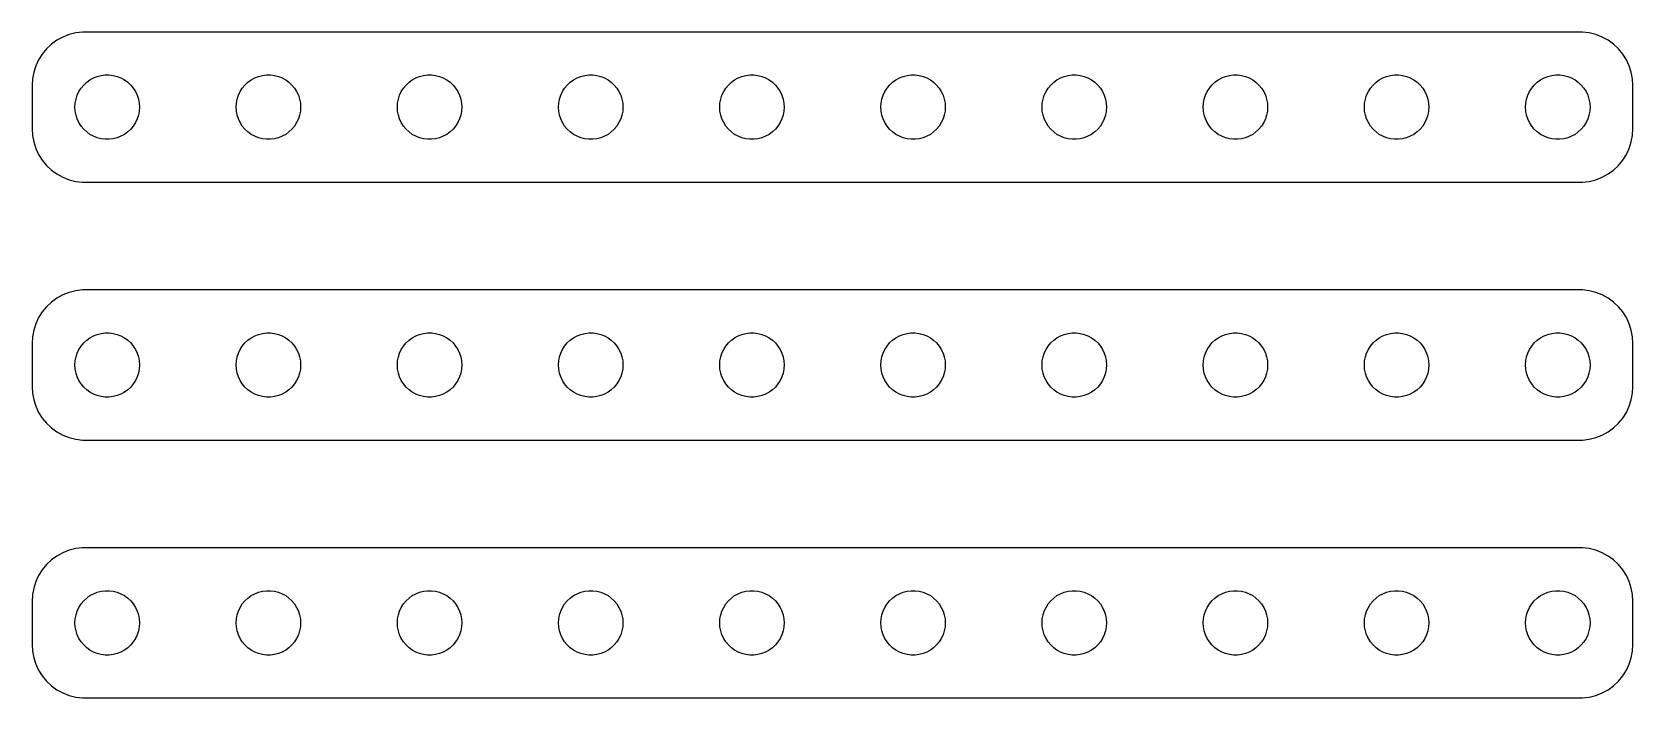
# Model space of a CAD drawing. Header units: metres. Extents: x -74 to 74, y 41 to 103.
import ezdxf

# ---------------------------------------------------------------- set-up
doc = ezdxf.new("R2010")
doc.units = ezdxf.units.M

msp = doc.modelspace()

# ---------------------------------------------------------------- linework, layer by layer
for p, q in [((-70.4369, 102.911), (-71.0451, 102.755)), ((-69.8139, 102.99), (-70.4369, 102.911)), ((69.8139, 102.99), (-69.8139, 102.99)), ((70.4369, 102.911), (69.8139, 102.99)), ((71.0451, 102.755), (70.4369, 102.911)), ((-73.1448, 101.423), (-73.5451, 100.939)), ((-72.6871, 101.853), (-73.1448, 101.423)), ((-72.1791, 102.222), (-72.6871, 101.853)), ((-71.6289, 102.524), (-72.1791, 102.222)), ((-71.0451, 102.755), (-71.6289, 102.524)), ((71.6289, 102.524), (71.0451, 102.755)), ((72.1791, 102.222), (71.6289, 102.524)), ((72.6871, 101.853), (72.1791, 102.222)), ((73.1448, 101.423), (72.6871, 101.853)), ((73.5451, 100.939), (73.1448, 101.423)), ((-74.1489, 99.8406), (-74.3429, 99.2434)), ((-73.8815, 100.409), (-74.1489, 99.8406)), ((-73.5451, 100.939), (-73.8815, 100.409)), ((73.8815, 100.409), (73.5451, 100.939)), ((74.1489, 99.8406), (73.8815, 100.409)), ((74.3429, 99.2434), (74.1489, 99.8406)), ((-74.4606, 98.6267), (-74.5, 98)), ((-74.3429, 99.2434), (-74.4606, 98.6267)), ((-69.4123, 98.3115), (-69.1075, 98.533)), ((-69.1075, 98.533), (-68.7773, 98.7145)), ((-68.7773, 98.7145), (-68.427, 98.8532)), ((-68.427, 98.8532), (-68.0621, 98.9469)), ((-68.0621, 98.9469), (-67.6884, 98.9941)), ((-67.6884, 98.9941), (-67.3116, 98.9941)), ((-67.3116, 98.9941), (-66.9379, 98.9469)), ((-66.9379, 98.9469), (-66.573, 98.8532)), ((-66.573, 98.8532), (-66.2227, 98.7145)), ((-66.2227, 98.7145), (-65.8925, 98.533)), ((-65.8925, 98.533), (-65.5877, 98.3115)), ((-54.4123, 98.3115), (-54.1075, 98.533)), ((-54.1075, 98.533), (-53.7773, 98.7145)), ((-53.7773, 98.7145), (-53.427, 98.8532)), ((-53.427, 98.8532), (-53.0621, 98.9469)), ((-53.0621, 98.9469), (-52.6884, 98.9941)), ((-52.6884, 98.9941), (-52.3116, 98.9941)), ((-52.3116, 98.9941), (-51.9379, 98.9469)), ((-51.9379, 98.9469), (-51.5729, 98.8532)), ((-51.5729, 98.8532), (-51.2227, 98.7145)), ((-51.2227, 98.7145), (-50.8925, 98.533)), ((-50.8925, 98.533), (-50.5877, 98.3115)), ((-39.4123, 98.3115), (-39.1075, 98.533)), ((-39.1075, 98.533), (-38.7773, 98.7145)), ((-38.7773, 98.7145), (-38.427, 98.8532)), ((-38.427, 98.8532), (-38.0621, 98.9469)), ((-38.0621, 98.9469), (-37.6884, 98.9941)), ((-37.6884, 98.9941), (-37.3116, 98.9941)), ((-37.3116, 98.9941), (-36.9379, 98.9469)), ((-36.9379, 98.9469), (-36.5729, 98.8532)), ((-36.5729, 98.8532), (-36.2227, 98.7145)), ((-36.2227, 98.7145), (-35.8925, 98.533)), ((-35.8925, 98.533), (-35.5877, 98.3115)), ((-24.4123, 98.3115), (-24.1075, 98.533)), ((-24.1075, 98.533), (-23.7773, 98.7145)), ((-23.7773, 98.7145), (-23.427, 98.8532)), ((-23.427, 98.8532), (-23.0621, 98.9469)), ((-23.0621, 98.9469), (-22.6884, 98.9941)), ((-22.6884, 98.9941), (-22.3116, 98.9941)), ((-22.3116, 98.9941), (-21.9379, 98.9469)), ((-21.9379, 98.9469), (-21.5729, 98.8532)), ((-21.5729, 98.8532), (-21.2227, 98.7145)), ((-21.2227, 98.7145), (-20.8925, 98.533)), ((-20.8925, 98.533), (-20.5877, 98.3115)), ((-9.41226, 98.3115), (-9.10747, 98.533)), ((-9.10747, 98.533), (-8.77733, 98.7145)), ((-8.77733, 98.7145), (-8.42705, 98.8532)), ((-8.42705, 98.8532), (-8.06213, 98.9469)), ((-8.06213, 98.9469), (-7.68837, 98.9941)), ((-7.68837, 98.9941), (-7.31161, 98.9941)), ((-7.31161, 98.9941), (-6.93785, 98.9469)), ((-6.93785, 98.9469), (-6.57294, 98.8532)), ((-6.57294, 98.8532), (-6.22266, 98.7145)), ((-6.22266, 98.7145), (-5.89252, 98.533)), ((-5.89252, 98.533), (-5.58772, 98.3115)), ((5.58772, 98.3115), (5.89252, 98.533)), ((5.89252, 98.533), (6.22266, 98.7145)), ((6.22266, 98.7145), (6.57294, 98.8532)), ((6.57294, 98.8532), (6.93785, 98.9469)), ((6.93785, 98.9469), (7.31161, 98.9941)), ((7.31161, 98.9941), (7.68837, 98.9941)), ((7.68837, 98.9941), (8.06213, 98.9469)), ((8.06213, 98.9469), (8.42705, 98.8532)), ((8.42705, 98.8532), (8.77733, 98.7145)), ((8.77733, 98.7145), (9.10747, 98.533)), ((9.10747, 98.533), (9.41226, 98.3115)), ((20.5877, 98.3115), (20.8925, 98.533)), ((20.8925, 98.533), (21.2227, 98.7145)), ((21.2227, 98.7145), (21.5729, 98.8532)), ((21.5729, 98.8532), (21.9379, 98.9469)), ((21.9379, 98.9469), (22.3116, 98.9941)), ((22.3116, 98.9941), (22.6884, 98.9941)), ((22.6884, 98.9941), (23.0621, 98.9469)), ((23.0621, 98.9469), (23.427, 98.8532)), ((23.427, 98.8532), (23.7773, 98.7145)), ((23.7773, 98.7145), (24.1075, 98.533)), ((24.1075, 98.533), (24.4123, 98.3115)), ((35.5877, 98.3115), (35.8925, 98.533)), ((35.8925, 98.533), (36.2227, 98.7145)), ((36.2227, 98.7145), (36.5729, 98.8532)), ((36.5729, 98.8532), (36.9379, 98.9469)), ((36.9379, 98.9469), (37.3116, 98.9941)), ((37.3116, 98.9941), (37.6884, 98.9941)), ((37.6884, 98.9941), (38.0621, 98.9469)), ((38.0621, 98.9469), (38.427, 98.8532)), ((38.427, 98.8532), (38.7773, 98.7145)), ((38.7773, 98.7145), (39.1075, 98.533)), ((39.1075, 98.533), (39.4123, 98.3115)), ((50.5877, 98.3115), (50.8925, 98.533)), ((50.8925, 98.533), (51.2227, 98.7145)), ((51.2227, 98.7145), (51.5729, 98.8532)), ((51.5729, 98.8532), (51.9379, 98.9469)), ((51.9379, 98.9469), (52.3116, 98.9941)), ((52.3116, 98.9941), (52.6884, 98.9941)), ((52.6884, 98.9941), (53.0621, 98.9469)), ((53.0621, 98.9469), (53.427, 98.8532)), ((53.427, 98.8532), (53.7773, 98.7145)), ((53.7773, 98.7145), (54.1075, 98.533)), ((54.1075, 98.533), (54.4123, 98.3115)), ((65.5877, 98.3115), (65.8925, 98.533)), ((65.8925, 98.533), (66.2227, 98.7145)), ((66.2227, 98.7145), (66.573, 98.8532)), ((66.573, 98.8532), (66.9379, 98.9469)), ((66.9379, 98.9469), (67.3116, 98.9941)), ((67.3116, 98.9941), (67.6884, 98.9941)), ((67.6884, 98.9941), (68.0621, 98.9469)), ((68.0621, 98.9469), (68.427, 98.8532)), ((68.427, 98.8532), (68.7773, 98.7145)), ((68.7773, 98.7145), (69.1075, 98.533)), ((69.1075, 98.533), (69.4123, 98.3115)), ((74.4606, 98.6267), (74.3429, 99.2434)), ((74.5, 98), (74.4606, 98.6267)), ((-74.5, 98), (-74.5, 94)), ((-70.4057, 96.7461), (-70.2893, 97.1044)), ((-70.2893, 97.1044), (-70.1289, 97.4453)), ((-70.1289, 97.4453), (-69.927, 97.7634)), ((-69.927, 97.7634), (-69.6869, 98.0536)), ((-69.6869, 98.0536), (-69.4123, 98.3115)), ((-65.5877, 98.3115), (-65.3131, 98.0536)), ((-65.3131, 98.0536), (-65.073, 97.7634)), ((-65.073, 97.7634), (-64.8711, 97.4453)), ((-64.8711, 97.4453), (-64.7107, 97.1044)), ((-64.7107, 97.1044), (-64.5943, 96.7461)), ((-55.4057, 96.7461), (-55.2893, 97.1044)), ((-55.2893, 97.1044), (-55.1289, 97.4453)), ((-55.1289, 97.4453), (-54.927, 97.7634)), ((-54.927, 97.7634), (-54.6869, 98.0536)), ((-54.6869, 98.0536), (-54.4123, 98.3115)), ((-50.5877, 98.3115), (-50.3131, 98.0536)), ((-50.3131, 98.0536), (-50.0729, 97.7634)), ((-50.0729, 97.7634), (-49.8711, 97.4453)), ((-49.8711, 97.4453), (-49.7107, 97.1044)), ((-49.7107, 97.1044), (-49.5942, 96.7461)), ((-40.4057, 96.7461), (-40.2893, 97.1044)), ((-40.2893, 97.1044), (-40.1289, 97.4453)), ((-40.1289, 97.4453), (-39.927, 97.7634)), ((-39.927, 97.7634), (-39.6869, 98.0536)), ((-39.6869, 98.0536), (-39.4123, 98.3115)), ((-35.5877, 98.3115), (-35.3131, 98.0536)), ((-35.3131, 98.0536), (-35.0729, 97.7634)), ((-35.0729, 97.7634), (-34.8711, 97.4453)), ((-34.8711, 97.4453), (-34.7107, 97.1044)), ((-34.7107, 97.1044), (-34.5942, 96.7461)), ((-25.4057, 96.7461), (-25.2893, 97.1044)), ((-25.2893, 97.1044), (-25.1289, 97.4453)), ((-25.1289, 97.4453), (-24.927, 97.7634)), ((-24.927, 97.7634), (-24.6869, 98.0536)), ((-24.6869, 98.0536), (-24.4123, 98.3115)), ((-20.5877, 98.3115), (-20.3131, 98.0536)), ((-20.3131, 98.0536), (-20.0729, 97.7634)), ((-20.0729, 97.7634), (-19.8711, 97.4453)), ((-19.8711, 97.4453), (-19.7107, 97.1044)), ((-19.7107, 97.1044), (-19.5942, 96.7461)), ((-10.4057, 96.7461), (-10.2893, 97.1044)), ((-10.2893, 97.1044), (-10.1289, 97.4453)), ((-10.1289, 97.4453), (-9.92705, 97.7634)), ((-9.92705, 97.7634), (-9.6869, 98.0536)), ((-9.6869, 98.0536), (-9.41226, 98.3115)), ((-5.58772, 98.3115), (-5.31308, 98.0536)), ((-5.31308, 98.0536), (-5.07294, 97.7634)), ((-5.07294, 97.7634), (-4.87108, 97.4453)), ((-4.87108, 97.4453), (-4.71066, 97.1044)), ((-4.71066, 97.1044), (-4.59424, 96.7461)), ((4.59424, 96.7461), (4.71066, 97.1044)), ((4.71066, 97.1044), (4.87108, 97.4453)), ((4.87108, 97.4453), (5.07294, 97.7634)), ((5.07294, 97.7634), (5.31308, 98.0536)), ((5.31308, 98.0536), (5.58772, 98.3115)), ((9.41226, 98.3115), (9.6869, 98.0536)), ((9.6869, 98.0536), (9.92705, 97.7634)), ((9.92705, 97.7634), (10.1289, 97.4453)), ((10.1289, 97.4453), (10.2893, 97.1044)), ((10.2893, 97.1044), (10.4057, 96.7461)), ((19.5942, 96.7461), (19.7107, 97.1044)), ((19.7107, 97.1044), (19.8711, 97.4453)), ((19.8711, 97.4453), (20.0729, 97.7634)), ((20.0729, 97.7634), (20.3131, 98.0536)), ((20.3131, 98.0536), (20.5877, 98.3115)), ((24.4123, 98.3115), (24.6869, 98.0536)), ((24.6869, 98.0536), (24.927, 97.7634)), ((24.927, 97.7634), (25.1289, 97.4453)), ((25.1289, 97.4453), (25.2893, 97.1044)), ((25.2893, 97.1044), (25.4057, 96.7461)), ((34.5942, 96.7461), (34.7107, 97.1044)), ((34.7107, 97.1044), (34.8711, 97.4453)), ((34.8711, 97.4453), (35.0729, 97.7634)), ((35.0729, 97.7634), (35.3131, 98.0536)), ((35.3131, 98.0536), (35.5877, 98.3115)), ((39.4123, 98.3115), (39.6869, 98.0536)), ((39.6869, 98.0536), (39.927, 97.7634)), ((39.927, 97.7634), (40.1289, 97.4453)), ((40.1289, 97.4453), (40.2893, 97.1044)), ((40.2893, 97.1044), (40.4057, 96.7461)), ((49.5942, 96.7461), (49.7107, 97.1044)), ((49.7107, 97.1044), (49.8711, 97.4453)), ((49.8711, 97.4453), (50.0729, 97.7634)), ((50.0729, 97.7634), (50.3131, 98.0536)), ((50.3131, 98.0536), (50.5877, 98.3115)), ((54.4123, 98.3115), (54.6869, 98.0536)), ((54.6869, 98.0536), (54.927, 97.7634)), ((54.927, 97.7634), (55.1289, 97.4453)), ((55.1289, 97.4453), (55.2893, 97.1044)), ((55.2893, 97.1044), (55.4057, 96.7461)), ((64.5943, 96.7461), (64.7107, 97.1044)), ((64.7107, 97.1044), (64.8711, 97.4453)), ((64.8711, 97.4453), (65.073, 97.7634)), ((65.073, 97.7634), (65.3131, 98.0536)), ((65.3131, 98.0536), (65.5877, 98.3115)), ((69.4123, 98.3115), (69.6869, 98.0536)), ((69.6869, 98.0536), (69.927, 97.7634)), ((69.927, 97.7634), (70.1289, 97.4453)), ((70.1289, 97.4453), (70.2893, 97.1044)), ((70.2893, 97.1044), (70.4057, 96.7461)), ((74.5, 94), (74.5, 98)), ((-70.5, 96), (-70.4763, 96.376)), ((-70.4763, 95.624), (-70.5, 96)), ((-70.4763, 96.376), (-70.4057, 96.7461)), ((-70.4057, 95.2539), (-70.4763, 95.624)), ((-64.5943, 96.7461), (-64.5237, 96.376)), ((-64.5237, 95.624), (-64.5943, 95.2539)), ((-64.5237, 96.376), (-64.5, 96)), ((-64.5, 96), (-64.5237, 95.624)), ((-55.5, 96), (-55.4763, 96.376)), ((-55.4763, 95.624), (-55.5, 96)), ((-55.4763, 96.376), (-55.4057, 96.7461)), ((-55.4057, 95.2539), (-55.4763, 95.624)), ((-49.5942, 96.7461), (-49.5237, 96.376)), ((-49.5237, 95.624), (-49.5942, 95.2539)), ((-49.5237, 96.376), (-49.5, 96)), ((-49.5, 96), (-49.5237, 95.624)), ((-40.5, 96), (-40.4763, 96.376)), ((-40.4763, 95.624), (-40.5, 96)), ((-40.4763, 96.376), (-40.4057, 96.7461)), ((-40.4057, 95.2539), (-40.4763, 95.624)), ((-34.5942, 96.7461), (-34.5237, 96.376)), ((-34.5237, 95.624), (-34.5942, 95.2539)), ((-34.5237, 96.376), (-34.5, 96)), ((-34.5, 96), (-34.5237, 95.624)), ((-25.5, 96), (-25.4763, 96.376)), ((-25.4763, 95.624), (-25.5, 96)), ((-25.4763, 96.376), (-25.4057, 96.7461)), ((-25.4057, 95.2539), (-25.4763, 95.624)), ((-19.5942, 96.7461), (-19.5237, 96.376)), ((-19.5237, 95.624), (-19.5942, 95.2539)), ((-19.5237, 96.376), (-19.5, 96)), ((-19.5, 96), (-19.5237, 95.624)), ((-10.5, 96), (-10.4763, 96.376)), ((-10.4763, 95.624), (-10.5, 96)), ((-10.4763, 96.376), (-10.4057, 96.7461)), ((-10.4057, 95.2539), (-10.4763, 95.624)), ((-4.59424, 96.7461), (-4.52365, 96.376)), ((-4.52365, 95.624), (-4.59424, 95.2539)), ((-4.52365, 96.376), (-4.5, 96)), ((-4.5, 96), (-4.52365, 95.624)), ((4.5, 96), (4.52365, 96.376)), ((4.52365, 95.624), (4.5, 96)), ((4.52365, 96.376), (4.59424, 96.7461)), ((4.59424, 95.2539), (4.52365, 95.624)), ((10.4057, 96.7461), (10.4763, 96.376)), ((10.4763, 95.624), (10.4057, 95.2539)), ((10.4763, 96.376), (10.5, 96)), ((10.5, 96), (10.4763, 95.624)), ((19.5, 96), (19.5237, 96.376)), ((19.5237, 95.624), (19.5, 96)), ((19.5237, 96.376), (19.5942, 96.7461)), ((19.5942, 95.2539), (19.5237, 95.624)), ((25.4057, 96.7461), (25.4763, 96.376)), ((25.4763, 95.624), (25.4057, 95.2539)), ((25.4763, 96.376), (25.5, 96)), ((25.5, 96), (25.4763, 95.624)), ((34.5, 96), (34.5237, 96.376)), ((34.5237, 95.624), (34.5, 96)), ((34.5237, 96.376), (34.5942, 96.7461)), ((34.5942, 95.2539), (34.5237, 95.624)), ((40.4057, 96.7461), (40.4763, 96.376)), ((40.4763, 95.624), (40.4057, 95.2539)), ((40.4763, 96.376), (40.5, 96)), ((40.5, 96), (40.4763, 95.624)), ((49.5, 96), (49.5237, 96.376)), ((49.5237, 95.624), (49.5, 96)), ((49.5237, 96.376), (49.5942, 96.7461)), ((49.5942, 95.2539), (49.5237, 95.624)), ((55.4057, 96.7461), (55.4763, 96.376)), ((55.4763, 95.624), (55.4057, 95.2539)), ((55.4763, 96.376), (55.5, 96)), ((55.5, 96), (55.4763, 95.624)), ((64.5, 96), (64.5237, 96.376)), ((64.5237, 95.624), (64.5, 96)), ((64.5237, 96.376), (64.5943, 96.7461)), ((64.5943, 95.2539), (64.5237, 95.624)), ((70.4057, 96.7461), (70.4763, 96.376)), ((70.4763, 95.624), (70.4057, 95.2539)), ((70.4763, 96.376), (70.5, 96)), ((70.5, 96), (70.4763, 95.624)), ((-74.5, 94), (-74.4606, 93.3733)), ((-70.2893, 94.8956), (-70.4057, 95.2539)), ((-70.1289, 94.5547), (-70.2893, 94.8956)), ((-69.927, 94.2366), (-70.1289, 94.5547)), ((-69.6869, 93.9464), (-69.927, 94.2366)), ((-69.4123, 93.6885), (-69.6869, 93.9464)), ((-65.3131, 93.9464), (-65.5877, 93.6885)), ((-65.073, 94.2366), (-65.3131, 93.9464)), ((-64.8711, 94.5547), (-65.073, 94.2366)), ((-64.7107, 94.8956), (-64.8711, 94.5547)), ((-64.5943, 95.2539), (-64.7107, 94.8956)), ((-55.2893, 94.8956), (-55.4057, 95.2539)), ((-55.1289, 94.5547), (-55.2893, 94.8956)), ((-54.927, 94.2366), (-55.1289, 94.5547)), ((-54.6869, 93.9464), (-54.927, 94.2366)), ((-54.4123, 93.6885), (-54.6869, 93.9464)), ((-50.3131, 93.9464), (-50.5877, 93.6885)), ((-50.0729, 94.2366), (-50.3131, 93.9464)), ((-49.8711, 94.5547), (-50.0729, 94.2366)), ((-49.7107, 94.8956), (-49.8711, 94.5547)), ((-49.5942, 95.2539), (-49.7107, 94.8956)), ((-40.2893, 94.8956), (-40.4057, 95.2539)), ((-40.1289, 94.5547), (-40.2893, 94.8956)), ((-39.927, 94.2366), (-40.1289, 94.5547)), ((-39.6869, 93.9464), (-39.927, 94.2366)), ((-39.4123, 93.6885), (-39.6869, 93.9464)), ((-35.3131, 93.9464), (-35.5877, 93.6885)), ((-35.0729, 94.2366), (-35.3131, 93.9464)), ((-34.8711, 94.5547), (-35.0729, 94.2366)), ((-34.7107, 94.8956), (-34.8711, 94.5547)), ((-34.5942, 95.2539), (-34.7107, 94.8956)), ((-25.2893, 94.8956), (-25.4057, 95.2539)), ((-25.1289, 94.5547), (-25.2893, 94.8956)), ((-24.927, 94.2366), (-25.1289, 94.5547)), ((-24.6869, 93.9464), (-24.927, 94.2366)), ((-24.4123, 93.6885), (-24.6869, 93.9464)), ((-20.3131, 93.9464), (-20.5877, 93.6885)), ((-20.0729, 94.2366), (-20.3131, 93.9464)), ((-19.8711, 94.5547), (-20.0729, 94.2366)), ((-19.7107, 94.8956), (-19.8711, 94.5547)), ((-19.5942, 95.2539), (-19.7107, 94.8956)), ((-10.2893, 94.8956), (-10.4057, 95.2539)), ((-10.1289, 94.5547), (-10.2893, 94.8956)), ((-9.92705, 94.2366), (-10.1289, 94.5547)), ((-9.6869, 93.9464), (-9.92705, 94.2366)), ((-9.41226, 93.6885), (-9.6869, 93.9464)), ((-5.31308, 93.9464), (-5.58772, 93.6885)), ((-5.07294, 94.2366), (-5.31308, 93.9464)), ((-4.87108, 94.5547), (-5.07294, 94.2366)), ((-4.71066, 94.8956), (-4.87108, 94.5547)), ((-4.59424, 95.2539), (-4.71066, 94.8956)), ((4.71066, 94.8956), (4.59424, 95.2539)), ((4.87108, 94.5547), (4.71066, 94.8956)), ((5.07294, 94.2366), (4.87108, 94.5547)), ((5.31308, 93.9464), (5.07294, 94.2366)), ((5.58772, 93.6885), (5.31308, 93.9464)), ((9.6869, 93.9464), (9.41226, 93.6885)), ((9.92705, 94.2366), (9.6869, 93.9464)), ((10.1289, 94.5547), (9.92705, 94.2366)), ((10.2893, 94.8956), (10.1289, 94.5547)), ((10.4057, 95.2539), (10.2893, 94.8956)), ((19.7107, 94.8956), (19.5942, 95.2539)), ((19.8711, 94.5547), (19.7107, 94.8956)), ((20.0729, 94.2366), (19.8711, 94.5547)), ((20.3131, 93.9464), (20.0729, 94.2366)), ((20.5877, 93.6885), (20.3131, 93.9464)), ((24.6869, 93.9464), (24.4123, 93.6885)), ((24.927, 94.2366), (24.6869, 93.9464)), ((25.1289, 94.5547), (24.927, 94.2366)), ((25.2893, 94.8956), (25.1289, 94.5547)), ((25.4057, 95.2539), (25.2893, 94.8956)), ((34.7107, 94.8956), (34.5942, 95.2539)), ((34.8711, 94.5547), (34.7107, 94.8956)), ((35.0729, 94.2366), (34.8711, 94.5547)), ((35.3131, 93.9464), (35.0729, 94.2366)), ((35.5877, 93.6885), (35.3131, 93.9464)), ((39.6869, 93.9464), (39.4123, 93.6885)), ((39.927, 94.2366), (39.6869, 93.9464)), ((40.1289, 94.5547), (39.927, 94.2366)), ((40.2893, 94.8956), (40.1289, 94.5547)), ((40.4057, 95.2539), (40.2893, 94.8956)), ((49.7107, 94.8956), (49.5942, 95.2539)), ((49.8711, 94.5547), (49.7107, 94.8956)), ((50.0729, 94.2366), (49.8711, 94.5547)), ((50.3131, 93.9464), (50.0729, 94.2366)), ((50.5877, 93.6885), (50.3131, 93.9464)), ((54.6869, 93.9464), (54.4123, 93.6885)), ((54.927, 94.2366), (54.6869, 93.9464)), ((55.1289, 94.5547), (54.927, 94.2366)), ((55.2893, 94.8956), (55.1289, 94.5547)), ((55.4057, 95.2539), (55.2893, 94.8956)), ((64.7107, 94.8956), (64.5943, 95.2539)), ((64.8711, 94.5547), (64.7107, 94.8956)), ((65.073, 94.2366), (64.8711, 94.5547)), ((65.3131, 93.9464), (65.073, 94.2366)), ((65.5877, 93.6885), (65.3131, 93.9464)), ((69.6869, 93.9464), (69.4123, 93.6885)), ((69.927, 94.2366), (69.6869, 93.9464)), ((70.1289, 94.5547), (69.927, 94.2366)), ((70.2893, 94.8956), (70.1289, 94.5547)), ((70.4057, 95.2539), (70.2893, 94.8956)), ((74.4606, 93.3733), (74.5, 94)), ((-74.4606, 93.3733), (-74.3429, 92.7566)), ((-74.3429, 92.7566), (-74.1489, 92.1594)), ((-69.1075, 93.467), (-69.4123, 93.6885)), ((-68.7773, 93.2855), (-69.1075, 93.467)), ((-68.427, 93.1468), (-68.7773, 93.2855)), ((-68.0621, 93.0531), (-68.427, 93.1468)), ((-67.6884, 93.0059), (-68.0621, 93.0531)), ((-67.3116, 93.0059), (-67.6884, 93.0059)), ((-66.9379, 93.0531), (-67.3116, 93.0059)), ((-66.573, 93.1468), (-66.9379, 93.0531)), ((-66.2227, 93.2855), (-66.573, 93.1468)), ((-65.8925, 93.467), (-66.2227, 93.2855)), ((-65.5877, 93.6885), (-65.8925, 93.467)), ((-54.1075, 93.467), (-54.4123, 93.6885)), ((-53.7773, 93.2855), (-54.1075, 93.467)), ((-53.427, 93.1468), (-53.7773, 93.2855)), ((-53.0621, 93.0531), (-53.427, 93.1468)), ((-52.6884, 93.0059), (-53.0621, 93.0531)), ((-52.3116, 93.0059), (-52.6884, 93.0059)), ((-51.9379, 93.0531), (-52.3116, 93.0059)), ((-51.5729, 93.1468), (-51.9379, 93.0531)), ((-51.2227, 93.2855), (-51.5729, 93.1468)), ((-50.8925, 93.467), (-51.2227, 93.2855)), ((-50.5877, 93.6885), (-50.8925, 93.467)), ((-39.1075, 93.467), (-39.4123, 93.6885)), ((-38.7773, 93.2855), (-39.1075, 93.467)), ((-38.427, 93.1468), (-38.7773, 93.2855)), ((-38.0621, 93.0531), (-38.427, 93.1468)), ((-37.6884, 93.0059), (-38.0621, 93.0531)), ((-37.3116, 93.0059), (-37.6884, 93.0059)), ((-36.9379, 93.0531), (-37.3116, 93.0059)), ((-36.5729, 93.1468), (-36.9379, 93.0531)), ((-36.2227, 93.2855), (-36.5729, 93.1468)), ((-35.8925, 93.467), (-36.2227, 93.2855)), ((-35.5877, 93.6885), (-35.8925, 93.467)), ((-24.1075, 93.467), (-24.4123, 93.6885)), ((-23.7773, 93.2855), (-24.1075, 93.467)), ((-23.427, 93.1468), (-23.7773, 93.2855)), ((-23.0621, 93.0531), (-23.427, 93.1468)), ((-22.6884, 93.0059), (-23.0621, 93.0531)), ((-22.3116, 93.0059), (-22.6884, 93.0059)), ((-21.9379, 93.0531), (-22.3116, 93.0059)), ((-21.5729, 93.1468), (-21.9379, 93.0531)), ((-21.2227, 93.2855), (-21.5729, 93.1468)), ((-20.8925, 93.467), (-21.2227, 93.2855)), ((-20.5877, 93.6885), (-20.8925, 93.467)), ((-9.10747, 93.467), (-9.41226, 93.6885)), ((-8.77733, 93.2855), (-9.10747, 93.467)), ((-8.42705, 93.1468), (-8.77733, 93.2855)), ((-8.06213, 93.0531), (-8.42705, 93.1468)), ((-7.68837, 93.0059), (-8.06213, 93.0531)), ((-7.31161, 93.0059), (-7.68837, 93.0059)), ((-6.93785, 93.0531), (-7.31161, 93.0059)), ((-6.57294, 93.1468), (-6.93785, 93.0531)), ((-6.22266, 93.2855), (-6.57294, 93.1468)), ((-5.89252, 93.467), (-6.22266, 93.2855)), ((-5.58772, 93.6885), (-5.89252, 93.467)), ((5.89252, 93.467), (5.58772, 93.6885)), ((6.22266, 93.2855), (5.89252, 93.467)), ((6.57294, 93.1468), (6.22266, 93.2855)), ((6.93785, 93.0531), (6.57294, 93.1468)), ((7.31161, 93.0059), (6.93785, 93.0531)), ((7.68837, 93.0059), (7.31161, 93.0059)), ((8.06213, 93.0531), (7.68837, 93.0059)), ((8.42705, 93.1468), (8.06213, 93.0531)), ((8.77733, 93.2855), (8.42705, 93.1468)), ((9.10747, 93.467), (8.77733, 93.2855)), ((9.41226, 93.6885), (9.10747, 93.467)), ((20.8925, 93.467), (20.5877, 93.6885)), ((21.2227, 93.2855), (20.8925, 93.467)), ((21.5729, 93.1468), (21.2227, 93.2855)), ((21.9379, 93.0531), (21.5729, 93.1468)), ((22.3116, 93.0059), (21.9379, 93.0531)), ((22.6884, 93.0059), (22.3116, 93.0059)), ((23.0621, 93.0531), (22.6884, 93.0059)), ((23.427, 93.1468), (23.0621, 93.0531)), ((23.7773, 93.2855), (23.427, 93.1468)), ((24.1075, 93.467), (23.7773, 93.2855)), ((24.4123, 93.6885), (24.1075, 93.467)), ((35.8925, 93.467), (35.5877, 93.6885)), ((36.2227, 93.2855), (35.8925, 93.467)), ((36.5729, 93.1468), (36.2227, 93.2855)), ((36.9379, 93.0531), (36.5729, 93.1468)), ((37.3116, 93.0059), (36.9379, 93.0531)), ((37.6884, 93.0059), (37.3116, 93.0059)), ((38.0621, 93.0531), (37.6884, 93.0059)), ((38.427, 93.1468), (38.0621, 93.0531)), ((38.7773, 93.2855), (38.427, 93.1468)), ((39.1075, 93.467), (38.7773, 93.2855)), ((39.4123, 93.6885), (39.1075, 93.467)), ((50.8925, 93.467), (50.5877, 93.6885)), ((51.2227, 93.2855), (50.8925, 93.467)), ((51.5729, 93.1468), (51.2227, 93.2855)), ((51.9379, 93.0531), (51.5729, 93.1468)), ((52.3116, 93.0059), (51.9379, 93.0531)), ((52.6884, 93.0059), (52.3116, 93.0059)), ((53.0621, 93.0531), (52.6884, 93.0059)), ((53.427, 93.1468), (53.0621, 93.0531)), ((53.7773, 93.2855), (53.427, 93.1468)), ((54.1075, 93.467), (53.7773, 93.2855)), ((54.4123, 93.6885), (54.1075, 93.467)), ((65.8925, 93.467), (65.5877, 93.6885)), ((66.2227, 93.2855), (65.8925, 93.467)), ((66.573, 93.1468), (66.2227, 93.2855)), ((66.9379, 93.0531), (66.573, 93.1468)), ((67.3116, 93.0059), (66.9379, 93.0531)), ((67.6884, 93.0059), (67.3116, 93.0059)), ((68.0621, 93.0531), (67.6884, 93.0059)), ((68.427, 93.1468), (68.0621, 93.0531)), ((68.7773, 93.2855), (68.427, 93.1468)), ((69.1075, 93.467), (68.7773, 93.2855)), ((69.4123, 93.6885), (69.1075, 93.467)), ((74.1489, 92.1594), (74.3429, 92.7566)), ((74.3429, 92.7566), (74.4606, 93.3733)), ((-74.1489, 92.1594), (-73.8815, 91.5912)), ((-73.8815, 91.5912), (-73.5451, 91.0611)), ((-73.5451, 91.0611), (-73.1448, 90.5773)), ((73.1448, 90.5773), (73.5451, 91.0611)), ((73.5451, 91.0611), (73.8815, 91.5912)), ((73.8815, 91.5912), (74.1489, 92.1594)), ((-73.1448, 90.5773), (-72.6871, 90.1474)), ((-72.6871, 90.1474), (-72.1791, 89.7784)), ((-72.1791, 89.7784), (-71.6289, 89.4759)), ((-71.6289, 89.4759), (-71.0451, 89.2447)), ((71.0451, 89.2447), (71.6289, 89.4759)), ((71.6289, 89.4759), (72.1791, 89.7784)), ((72.1791, 89.7784), (72.6871, 90.1474)), ((72.6871, 90.1474), (73.1448, 90.5773)), ((-71.0451, 89.2447), (-70.4369, 89.0886)), ((-70.4369, 89.0886), (-69.8139, 89.0099)), ((-69.8139, 89.0099), (69.8139, 89.0099)), ((69.8139, 89.0099), (70.4369, 89.0886)), ((70.4369, 89.0886), (71.0451, 89.2447)), ((-69.8139, 78.9901), (-70.4369, 78.9114)), ((69.8139, 78.9901), (-69.8139, 78.9901)), ((70.4369, 78.9114), (69.8139, 78.9901)), ((-72.6871, 77.8526), (-73.1448, 77.4227)), ((-72.1791, 78.2216), (-72.6871, 77.8526)), ((-71.6289, 78.5241), (-72.1791, 78.2216)), ((-71.0451, 78.7553), (-71.6289, 78.5241)), ((-70.4369, 78.9114), (-71.0451, 78.7553)), ((71.0451, 78.7553), (70.4369, 78.9114)), ((71.6289, 78.5241), (71.0451, 78.7553)), ((72.1791, 78.2216), (71.6289, 78.5241)), ((72.6871, 77.8526), (72.1791, 78.2216)), ((73.1448, 77.4227), (72.6871, 77.8526)), ((-73.8815, 76.4088), (-74.1489, 75.8406)), ((-73.5451, 76.9389), (-73.8815, 76.4088)), ((-73.1448, 77.4227), (-73.5451, 76.9389)), ((73.5451, 76.9389), (73.1448, 77.4227)), ((73.8815, 76.4088), (73.5451, 76.9389)), ((74.1489, 75.8406), (73.8815, 76.4088)), ((-74.4606, 74.6267), (-74.5, 74)), ((-74.3429, 75.2434), (-74.4606, 74.6267)), ((-74.1489, 75.8406), (-74.3429, 75.2434)), ((-69.4123, 74.3115), (-69.1075, 74.533)), ((-69.1075, 74.533), (-68.7773, 74.7145)), ((-68.7773, 74.7145), (-68.427, 74.8532)), ((-68.427, 74.8532), (-68.0621, 74.9469)), ((-68.0621, 74.9469), (-67.6884, 74.9941)), ((-67.6884, 74.9941), (-67.3116, 74.9941)), ((-67.3116, 74.9941), (-66.9379, 74.9469)), ((-66.9379, 74.9469), (-66.573, 74.8532)), ((-66.573, 74.8532), (-66.2227, 74.7145)), ((-66.2227, 74.7145), (-65.8925, 74.533)), ((-65.8925, 74.533), (-65.5877, 74.3115)), ((-54.4123, 74.3115), (-54.1075, 74.533)), ((-54.1075, 74.533), (-53.7773, 74.7145)), ((-53.7773, 74.7145), (-53.427, 74.8532)), ((-53.427, 74.8532), (-53.0621, 74.9469)), ((-53.0621, 74.9469), (-52.6884, 74.9941)), ((-52.6884, 74.9941), (-52.3116, 74.9941)), ((-52.3116, 74.9941), (-51.9379, 74.9469)), ((-51.9379, 74.9469), (-51.5729, 74.8532)), ((-51.5729, 74.8532), (-51.2227, 74.7145)), ((-51.2227, 74.7145), (-50.8925, 74.533)), ((-50.8925, 74.533), (-50.5877, 74.3115)), ((-39.4123, 74.3115), (-39.1075, 74.533)), ((-39.1075, 74.533), (-38.7773, 74.7145)), ((-38.7773, 74.7145), (-38.427, 74.8532)), ((-38.427, 74.8532), (-38.0621, 74.9469)), ((-38.0621, 74.9469), (-37.6884, 74.9941)), ((-37.6884, 74.9941), (-37.3116, 74.9941)), ((-37.3116, 74.9941), (-36.9379, 74.9469)), ((-36.9379, 74.9469), (-36.5729, 74.8532)), ((-36.5729, 74.8532), (-36.2227, 74.7145)), ((-36.2227, 74.7145), (-35.8925, 74.533)), ((-35.8925, 74.533), (-35.5877, 74.3115)), ((-24.4123, 74.3115), (-24.1075, 74.533)), ((-24.1075, 74.533), (-23.7773, 74.7145)), ((-23.7773, 74.7145), (-23.427, 74.8532)), ((-23.427, 74.8532), (-23.0621, 74.9469)), ((-23.0621, 74.9469), (-22.6884, 74.9941)), ((-22.6884, 74.9941), (-22.3116, 74.9941)), ((-22.3116, 74.9941), (-21.9379, 74.9469)), ((-21.9379, 74.9469), (-21.5729, 74.8532)), ((-21.5729, 74.8532), (-21.2227, 74.7145)), ((-21.2227, 74.7145), (-20.8925, 74.533)), ((-20.8925, 74.533), (-20.5877, 74.3115)), ((-9.41226, 74.3115), (-9.10747, 74.533)), ((-9.10747, 74.533), (-8.77733, 74.7145)), ((-8.77733, 74.7145), (-8.42705, 74.8532)), ((-8.42705, 74.8532), (-8.06213, 74.9469)), ((-8.06213, 74.9469), (-7.68837, 74.9941)), ((-7.68837, 74.9941), (-7.31161, 74.9941)), ((-7.31161, 74.9941), (-6.93785, 74.9469)), ((-6.93785, 74.9469), (-6.57294, 74.8532)), ((-6.57294, 74.8532), (-6.22266, 74.7145)), ((-6.22266, 74.7145), (-5.89252, 74.533)), ((-5.89252, 74.533), (-5.58772, 74.3115)), ((5.58772, 74.3115), (5.89252, 74.533)), ((5.89252, 74.533), (6.22266, 74.7145)), ((6.22266, 74.7145), (6.57294, 74.8532)), ((6.57294, 74.8532), (6.93785, 74.9469)), ((6.93785, 74.9469), (7.31161, 74.9941)), ((7.31161, 74.9941), (7.68837, 74.9941)), ((7.68837, 74.9941), (8.06213, 74.9469)), ((8.06213, 74.9469), (8.42705, 74.8532)), ((8.42705, 74.8532), (8.77733, 74.7145)), ((8.77733, 74.7145), (9.10747, 74.533)), ((9.10747, 74.533), (9.41226, 74.3115)), ((20.5877, 74.3115), (20.8925, 74.533)), ((20.8925, 74.533), (21.2227, 74.7145)), ((21.2227, 74.7145), (21.5729, 74.8532)), ((21.5729, 74.8532), (21.9379, 74.9469)), ((21.9379, 74.9469), (22.3116, 74.9941)), ((22.3116, 74.9941), (22.6884, 74.9941)), ((22.6884, 74.9941), (23.0621, 74.9469)), ((23.0621, 74.9469), (23.427, 74.8532)), ((23.427, 74.8532), (23.7773, 74.7145)), ((23.7773, 74.7145), (24.1075, 74.533)), ((24.1075, 74.533), (24.4123, 74.3115)), ((35.5877, 74.3115), (35.8925, 74.533)), ((35.8925, 74.533), (36.2227, 74.7145)), ((36.2227, 74.7145), (36.5729, 74.8532)), ((36.5729, 74.8532), (36.9379, 74.9469)), ((36.9379, 74.9469), (37.3116, 74.9941)), ((37.3116, 74.9941), (37.6884, 74.9941)), ((37.6884, 74.9941), (38.0621, 74.9469)), ((38.0621, 74.9469), (38.427, 74.8532)), ((38.427, 74.8532), (38.7773, 74.7145)), ((38.7773, 74.7145), (39.1075, 74.533)), ((39.1075, 74.533), (39.4123, 74.3115)), ((50.5877, 74.3115), (50.8925, 74.533)), ((50.8925, 74.533), (51.2227, 74.7145)), ((51.2227, 74.7145), (51.5729, 74.8532)), ((51.5729, 74.8532), (51.9379, 74.9469)), ((51.9379, 74.9469), (52.3116, 74.9941)), ((52.3116, 74.9941), (52.6884, 74.9941)), ((52.6884, 74.9941), (53.0621, 74.9469)), ((53.0621, 74.9469), (53.427, 74.8532)), ((53.427, 74.8532), (53.7773, 74.7145)), ((53.7773, 74.7145), (54.1075, 74.533)), ((54.1075, 74.533), (54.4123, 74.3115)), ((65.5877, 74.3115), (65.8925, 74.533)), ((65.8925, 74.533), (66.2227, 74.7145)), ((66.2227, 74.7145), (66.573, 74.8532)), ((66.573, 74.8532), (66.9379, 74.9469)), ((66.9379, 74.9469), (67.3116, 74.9941)), ((67.3116, 74.9941), (67.6884, 74.9941)), ((67.6884, 74.9941), (68.0621, 74.9469)), ((68.0621, 74.9469), (68.427, 74.8532)), ((68.427, 74.8532), (68.7773, 74.7145)), ((68.7773, 74.7145), (69.1075, 74.533)), ((69.1075, 74.533), (69.4123, 74.3115)), ((74.3429, 75.2434), (74.1489, 75.8406)), ((74.4606, 74.6267), (74.3429, 75.2434)), ((74.5, 74), (74.4606, 74.6267)), ((-74.5, 74), (-74.5, 70)), ((-70.4057, 72.7461), (-70.2893, 73.1044)), ((-70.2893, 73.1044), (-70.1289, 73.4453)), ((-70.1289, 73.4453), (-69.927, 73.7634)), ((-69.927, 73.7634), (-69.6869, 74.0536)), ((-69.6869, 74.0536), (-69.4123, 74.3115)), ((-65.5877, 74.3115), (-65.3131, 74.0536)), ((-65.3131, 74.0536), (-65.073, 73.7634)), ((-65.073, 73.7634), (-64.8711, 73.4453)), ((-64.8711, 73.4453), (-64.7107, 73.1044)), ((-64.7107, 73.1044), (-64.5943, 72.7461)), ((-55.4057, 72.7461), (-55.2893, 73.1044)), ((-55.2893, 73.1044), (-55.1289, 73.4453)), ((-55.1289, 73.4453), (-54.927, 73.7634)), ((-54.927, 73.7634), (-54.6869, 74.0536)), ((-54.6869, 74.0536), (-54.4123, 74.3115)), ((-50.5877, 74.3115), (-50.3131, 74.0536)), ((-50.3131, 74.0536), (-50.0729, 73.7634)), ((-50.0729, 73.7634), (-49.8711, 73.4453)), ((-49.8711, 73.4453), (-49.7107, 73.1044)), ((-49.7107, 73.1044), (-49.5942, 72.7461)), ((-40.4057, 72.7461), (-40.2893, 73.1044)), ((-40.2893, 73.1044), (-40.1289, 73.4453)), ((-40.1289, 73.4453), (-39.927, 73.7634)), ((-39.927, 73.7634), (-39.6869, 74.0536)), ((-39.6869, 74.0536), (-39.4123, 74.3115)), ((-35.5877, 74.3115), (-35.3131, 74.0536)), ((-35.3131, 74.0536), (-35.0729, 73.7634)), ((-35.0729, 73.7634), (-34.8711, 73.4453)), ((-34.8711, 73.4453), (-34.7107, 73.1044)), ((-34.7107, 73.1044), (-34.5942, 72.7461)), ((-25.4057, 72.7461), (-25.2893, 73.1044)), ((-25.2893, 73.1044), (-25.1289, 73.4453)), ((-25.1289, 73.4453), (-24.927, 73.7634)), ((-24.927, 73.7634), (-24.6869, 74.0536)), ((-24.6869, 74.0536), (-24.4123, 74.3115)), ((-20.5877, 74.3115), (-20.3131, 74.0536)), ((-20.3131, 74.0536), (-20.0729, 73.7634)), ((-20.0729, 73.7634), (-19.8711, 73.4453)), ((-19.8711, 73.4453), (-19.7107, 73.1044)), ((-19.7107, 73.1044), (-19.5942, 72.7461)), ((-10.4057, 72.7461), (-10.2893, 73.1044)), ((-10.2893, 73.1044), (-10.1289, 73.4453)), ((-10.1289, 73.4453), (-9.92705, 73.7634)), ((-9.92705, 73.7634), (-9.6869, 74.0536)), ((-9.6869, 74.0536), (-9.41226, 74.3115)), ((-5.58772, 74.3115), (-5.31308, 74.0536)), ((-5.31308, 74.0536), (-5.07294, 73.7634)), ((-5.07294, 73.7634), (-4.87108, 73.4453)), ((-4.87108, 73.4453), (-4.71066, 73.1044)), ((-4.71066, 73.1044), (-4.59424, 72.7461)), ((4.59424, 72.7461), (4.71066, 73.1044)), ((4.71066, 73.1044), (4.87108, 73.4453)), ((4.87108, 73.4453), (5.07294, 73.7634)), ((5.07294, 73.7634), (5.31308, 74.0536)), ((5.31308, 74.0536), (5.58772, 74.3115)), ((9.41226, 74.3115), (9.6869, 74.0536)), ((9.6869, 74.0536), (9.92705, 73.7634)), ((9.92705, 73.7634), (10.1289, 73.4453)), ((10.1289, 73.4453), (10.2893, 73.1044)), ((10.2893, 73.1044), (10.4057, 72.7461)), ((19.5942, 72.7461), (19.7107, 73.1044)), ((19.7107, 73.1044), (19.8711, 73.4453)), ((19.8711, 73.4453), (20.0729, 73.7634)), ((20.0729, 73.7634), (20.3131, 74.0536)), ((20.3131, 74.0536), (20.5877, 74.3115)), ((24.4123, 74.3115), (24.6869, 74.0536)), ((24.6869, 74.0536), (24.927, 73.7634)), ((24.927, 73.7634), (25.1289, 73.4453)), ((25.1289, 73.4453), (25.2893, 73.1044)), ((25.2893, 73.1044), (25.4057, 72.7461)), ((34.5942, 72.7461), (34.7107, 73.1044)), ((34.7107, 73.1044), (34.8711, 73.4453)), ((34.8711, 73.4453), (35.0729, 73.7634)), ((35.0729, 73.7634), (35.3131, 74.0536)), ((35.3131, 74.0536), (35.5877, 74.3115)), ((39.4123, 74.3115), (39.6869, 74.0536)), ((39.6869, 74.0536), (39.927, 73.7634)), ((39.927, 73.7634), (40.1289, 73.4453)), ((40.1289, 73.4453), (40.2893, 73.1044)), ((40.2893, 73.1044), (40.4057, 72.7461)), ((49.5942, 72.7461), (49.7107, 73.1044)), ((49.7107, 73.1044), (49.8711, 73.4453)), ((49.8711, 73.4453), (50.0729, 73.7634)), ((50.0729, 73.7634), (50.3131, 74.0536)), ((50.3131, 74.0536), (50.5877, 74.3115)), ((54.4123, 74.3115), (54.6869, 74.0536)), ((54.6869, 74.0536), (54.927, 73.7634)), ((54.927, 73.7634), (55.1289, 73.4453)), ((55.1289, 73.4453), (55.2893, 73.1044)), ((55.2893, 73.1044), (55.4057, 72.7461)), ((64.5943, 72.7461), (64.7107, 73.1044)), ((64.7107, 73.1044), (64.8711, 73.4453)), ((64.8711, 73.4453), (65.073, 73.7634)), ((65.073, 73.7634), (65.3131, 74.0536)), ((65.3131, 74.0536), (65.5877, 74.3115)), ((69.4123, 74.3115), (69.6869, 74.0536)), ((69.6869, 74.0536), (69.927, 73.7634)), ((69.927, 73.7634), (70.1289, 73.4453)), ((70.1289, 73.4453), (70.2893, 73.1044)), ((70.2893, 73.1044), (70.4057, 72.7461)), ((74.5, 70), (74.5, 74)), ((-70.5, 72), (-70.4763, 72.376)), ((-70.4763, 71.624), (-70.5, 72)), ((-70.4763, 72.376), (-70.4057, 72.7461)), ((-70.4057, 71.2539), (-70.4763, 71.624)), ((-64.5943, 72.7461), (-64.5237, 72.376)), ((-64.5237, 71.624), (-64.5943, 71.2539)), ((-64.5237, 72.376), (-64.5, 72)), ((-64.5, 72), (-64.5237, 71.624)), ((-55.5, 72), (-55.4763, 72.376)), ((-55.4763, 71.624), (-55.5, 72)), ((-55.4763, 72.376), (-55.4057, 72.7461)), ((-55.4057, 71.2539), (-55.4763, 71.624)), ((-49.5942, 72.7461), (-49.5237, 72.376)), ((-49.5237, 71.624), (-49.5942, 71.2539)), ((-49.5237, 72.376), (-49.5, 72)), ((-49.5, 72), (-49.5237, 71.624)), ((-40.5, 72), (-40.4763, 72.376)), ((-40.4763, 71.624), (-40.5, 72)), ((-40.4763, 72.376), (-40.4057, 72.7461)), ((-40.4057, 71.2539), (-40.4763, 71.624)), ((-34.5942, 72.7461), (-34.5237, 72.376)), ((-34.5237, 71.624), (-34.5942, 71.2539)), ((-34.5237, 72.376), (-34.5, 72)), ((-34.5, 72), (-34.5237, 71.624)), ((-25.5, 72), (-25.4763, 72.376)), ((-25.4763, 71.624), (-25.5, 72)), ((-25.4763, 72.376), (-25.4057, 72.7461)), ((-25.4057, 71.2539), (-25.4763, 71.624)), ((-19.5942, 72.7461), (-19.5237, 72.376)), ((-19.5237, 71.624), (-19.5942, 71.2539)), ((-19.5237, 72.376), (-19.5, 72)), ((-19.5, 72), (-19.5237, 71.624)), ((-10.5, 72), (-10.4763, 72.376)), ((-10.4763, 71.624), (-10.5, 72)), ((-10.4763, 72.376), (-10.4057, 72.7461)), ((-10.4057, 71.2539), (-10.4763, 71.624)), ((-4.59424, 72.7461), (-4.52365, 72.376)), ((-4.52365, 71.624), (-4.59424, 71.2539)), ((-4.52365, 72.376), (-4.5, 72)), ((-4.5, 72), (-4.52365, 71.624)), ((4.5, 72), (4.52365, 72.376)), ((4.52365, 71.624), (4.5, 72)), ((4.52365, 72.376), (4.59424, 72.7461)), ((4.59424, 71.2539), (4.52365, 71.624)), ((10.4057, 72.7461), (10.4763, 72.376)), ((10.4763, 71.624), (10.4057, 71.2539)), ((10.4763, 72.376), (10.5, 72)), ((10.5, 72), (10.4763, 71.624)), ((19.5, 72), (19.5237, 72.376)), ((19.5237, 71.624), (19.5, 72)), ((19.5237, 72.376), (19.5942, 72.7461)), ((19.5942, 71.2539), (19.5237, 71.624)), ((25.4057, 72.7461), (25.4763, 72.376)), ((25.4763, 71.624), (25.4057, 71.2539)), ((25.4763, 72.376), (25.5, 72)), ((25.5, 72), (25.4763, 71.624)), ((34.5, 72), (34.5237, 72.376)), ((34.5237, 71.624), (34.5, 72)), ((34.5237, 72.376), (34.5942, 72.7461)), ((34.5942, 71.2539), (34.5237, 71.624)), ((40.4057, 72.7461), (40.4763, 72.376)), ((40.4763, 71.624), (40.4057, 71.2539)), ((40.4763, 72.376), (40.5, 72)), ((40.5, 72), (40.4763, 71.624)), ((49.5, 72), (49.5237, 72.376)), ((49.5237, 71.624), (49.5, 72)), ((49.5237, 72.376), (49.5942, 72.7461)), ((49.5942, 71.2539), (49.5237, 71.624)), ((55.4057, 72.7461), (55.4763, 72.376)), ((55.4763, 71.624), (55.4057, 71.2539)), ((55.4763, 72.376), (55.5, 72)), ((55.5, 72), (55.4763, 71.624)), ((64.5, 72), (64.5237, 72.376)), ((64.5237, 71.624), (64.5, 72)), ((64.5237, 72.376), (64.5943, 72.7461)), ((64.5943, 71.2539), (64.5237, 71.624)), ((70.4057, 72.7461), (70.4763, 72.376)), ((70.4763, 71.624), (70.4057, 71.2539)), ((70.4763, 72.376), (70.5, 72)), ((70.5, 72), (70.4763, 71.624)), ((-70.2893, 70.8956), (-70.4057, 71.2539)), ((-70.1289, 70.5547), (-70.2893, 70.8956)), ((-69.927, 70.2366), (-70.1289, 70.5547)), ((-69.6869, 69.9464), (-69.927, 70.2366)), ((-65.073, 70.2366), (-65.3131, 69.9464)), ((-64.8711, 70.5547), (-65.073, 70.2366)), ((-64.7107, 70.8956), (-64.8711, 70.5547)), ((-64.5943, 71.2539), (-64.7107, 70.8956)), ((-55.2893, 70.8956), (-55.4057, 71.2539)), ((-55.1289, 70.5547), (-55.2893, 70.8956)), ((-54.927, 70.2366), (-55.1289, 70.5547)), ((-54.6869, 69.9464), (-54.927, 70.2366)), ((-50.0729, 70.2366), (-50.3131, 69.9464)), ((-49.8711, 70.5547), (-50.0729, 70.2366)), ((-49.7107, 70.8956), (-49.8711, 70.5547)), ((-49.5942, 71.2539), (-49.7107, 70.8956)), ((-40.2893, 70.8956), (-40.4057, 71.2539)), ((-40.1289, 70.5547), (-40.2893, 70.8956)), ((-39.927, 70.2366), (-40.1289, 70.5547)), ((-39.6869, 69.9464), (-39.927, 70.2366)), ((-35.0729, 70.2366), (-35.3131, 69.9464)), ((-34.8711, 70.5547), (-35.0729, 70.2366)), ((-34.7107, 70.8956), (-34.8711, 70.5547)), ((-34.5942, 71.2539), (-34.7107, 70.8956)), ((-25.2893, 70.8956), (-25.4057, 71.2539)), ((-25.1289, 70.5547), (-25.2893, 70.8956)), ((-24.927, 70.2366), (-25.1289, 70.5547)), ((-24.6869, 69.9464), (-24.927, 70.2366)), ((-20.0729, 70.2366), (-20.3131, 69.9464)), ((-19.8711, 70.5547), (-20.0729, 70.2366)), ((-19.7107, 70.8956), (-19.8711, 70.5547)), ((-19.5942, 71.2539), (-19.7107, 70.8956)), ((-10.2893, 70.8956), (-10.4057, 71.2539)), ((-10.1289, 70.5547), (-10.2893, 70.8956)), ((-9.92705, 70.2366), (-10.1289, 70.5547)), ((-9.6869, 69.9464), (-9.92705, 70.2366)), ((-5.07294, 70.2366), (-5.31308, 69.9464)), ((-4.87108, 70.5547), (-5.07294, 70.2366)), ((-4.71066, 70.8956), (-4.87108, 70.5547)), ((-4.59424, 71.2539), (-4.71066, 70.8956)), ((4.71066, 70.8956), (4.59424, 71.2539)), ((4.87108, 70.5547), (4.71066, 70.8956)), ((5.07294, 70.2366), (4.87108, 70.5547)), ((5.31308, 69.9464), (5.07294, 70.2366)), ((9.92705, 70.2366), (9.6869, 69.9464)), ((10.1289, 70.5547), (9.92705, 70.2366)), ((10.2893, 70.8956), (10.1289, 70.5547)), ((10.4057, 71.2539), (10.2893, 70.8956)), ((19.7107, 70.8956), (19.5942, 71.2539)), ((19.8711, 70.5547), (19.7107, 70.8956)), ((20.0729, 70.2366), (19.8711, 70.5547)), ((20.3131, 69.9464), (20.0729, 70.2366)), ((24.927, 70.2366), (24.6869, 69.9464)), ((25.1289, 70.5547), (24.927, 70.2366)), ((25.2893, 70.8956), (25.1289, 70.5547)), ((25.4057, 71.2539), (25.2893, 70.8956)), ((34.7107, 70.8956), (34.5942, 71.2539)), ((34.8711, 70.5547), (34.7107, 70.8956)), ((35.0729, 70.2366), (34.8711, 70.5547)), ((35.3131, 69.9464), (35.0729, 70.2366)), ((39.927, 70.2366), (39.6869, 69.9464)), ((40.1289, 70.5547), (39.927, 70.2366)), ((40.2893, 70.8956), (40.1289, 70.5547)), ((40.4057, 71.2539), (40.2893, 70.8956)), ((49.7107, 70.8956), (49.5942, 71.2539)), ((49.8711, 70.5547), (49.7107, 70.8956)), ((50.0729, 70.2366), (49.8711, 70.5547)), ((50.3131, 69.9464), (50.0729, 70.2366)), ((54.927, 70.2366), (54.6869, 69.9464)), ((55.1289, 70.5547), (54.927, 70.2366)), ((55.2893, 70.8956), (55.1289, 70.5547)), ((55.4057, 71.2539), (55.2893, 70.8956)), ((64.7107, 70.8956), (64.5943, 71.2539)), ((64.8711, 70.5547), (64.7107, 70.8956)), ((65.073, 70.2366), (64.8711, 70.5547)), ((65.3131, 69.9464), (65.073, 70.2366)), ((69.927, 70.2366), (69.6869, 69.9464)), ((70.1289, 70.5547), (69.927, 70.2366)), ((70.2893, 70.8956), (70.1289, 70.5547)), ((70.4057, 71.2539), (70.2893, 70.8956)), ((-74.5, 70), (-74.4606, 69.3733)), ((-74.4606, 69.3733), (-74.3429, 68.7566)), ((-74.3429, 68.7566), (-74.1489, 68.1594)), ((-69.4123, 69.6885), (-69.6869, 69.9464)), ((-69.1075, 69.467), (-69.4123, 69.6885)), ((-68.7773, 69.2855), (-69.1075, 69.467)), ((-68.427, 69.1468), (-68.7773, 69.2855)), ((-68.0621, 69.0531), (-68.427, 69.1468)), ((-67.6884, 69.0059), (-68.0621, 69.0531)), ((-67.3116, 69.0059), (-67.6884, 69.0059)), ((-66.9379, 69.0531), (-67.3116, 69.0059)), ((-66.573, 69.1468), (-66.9379, 69.0531)), ((-66.2227, 69.2855), (-66.573, 69.1468)), ((-65.8925, 69.467), (-66.2227, 69.2855)), ((-65.5877, 69.6885), (-65.8925, 69.467)), ((-65.3131, 69.9464), (-65.5877, 69.6885)), ((-54.4123, 69.6885), (-54.6869, 69.9464)), ((-54.1075, 69.467), (-54.4123, 69.6885)), ((-53.7773, 69.2855), (-54.1075, 69.467)), ((-53.427, 69.1468), (-53.7773, 69.2855)), ((-53.0621, 69.0531), (-53.427, 69.1468)), ((-52.6884, 69.0059), (-53.0621, 69.0531)), ((-52.3116, 69.0059), (-52.6884, 69.0059)), ((-51.9379, 69.0531), (-52.3116, 69.0059)), ((-51.5729, 69.1468), (-51.9379, 69.0531)), ((-51.2227, 69.2855), (-51.5729, 69.1468)), ((-50.8925, 69.467), (-51.2227, 69.2855)), ((-50.5877, 69.6885), (-50.8925, 69.467)), ((-50.3131, 69.9464), (-50.5877, 69.6885)), ((-39.4123, 69.6885), (-39.6869, 69.9464)), ((-39.1075, 69.467), (-39.4123, 69.6885)), ((-38.7773, 69.2855), (-39.1075, 69.467)), ((-38.427, 69.1468), (-38.7773, 69.2855)), ((-38.0621, 69.0531), (-38.427, 69.1468)), ((-37.6884, 69.0059), (-38.0621, 69.0531)), ((-37.3116, 69.0059), (-37.6884, 69.0059)), ((-36.9379, 69.0531), (-37.3116, 69.0059)), ((-36.5729, 69.1468), (-36.9379, 69.0531)), ((-36.2227, 69.2855), (-36.5729, 69.1468)), ((-35.8925, 69.467), (-36.2227, 69.2855)), ((-35.5877, 69.6885), (-35.8925, 69.467)), ((-35.3131, 69.9464), (-35.5877, 69.6885)), ((-24.4123, 69.6885), (-24.6869, 69.9464)), ((-24.1075, 69.467), (-24.4123, 69.6885)), ((-23.7773, 69.2855), (-24.1075, 69.467)), ((-23.427, 69.1468), (-23.7773, 69.2855)), ((-23.0621, 69.0531), (-23.427, 69.1468)), ((-22.6884, 69.0059), (-23.0621, 69.0531)), ((-22.3116, 69.0059), (-22.6884, 69.0059)), ((-21.9379, 69.0531), (-22.3116, 69.0059)), ((-21.5729, 69.1468), (-21.9379, 69.0531)), ((-21.2227, 69.2855), (-21.5729, 69.1468)), ((-20.8925, 69.467), (-21.2227, 69.2855)), ((-20.5877, 69.6885), (-20.8925, 69.467)), ((-20.3131, 69.9464), (-20.5877, 69.6885)), ((-9.41226, 69.6885), (-9.6869, 69.9464)), ((-9.10747, 69.467), (-9.41226, 69.6885)), ((-8.77733, 69.2855), (-9.10747, 69.467)), ((-8.42705, 69.1468), (-8.77733, 69.2855)), ((-8.06213, 69.0531), (-8.42705, 69.1468)), ((-7.68837, 69.0059), (-8.06213, 69.0531)), ((-7.31161, 69.0059), (-7.68837, 69.0059)), ((-6.93785, 69.0531), (-7.31161, 69.0059)), ((-6.57294, 69.1468), (-6.93785, 69.0531)), ((-6.22266, 69.2855), (-6.57294, 69.1468)), ((-5.89252, 69.467), (-6.22266, 69.2855)), ((-5.58772, 69.6885), (-5.89252, 69.467)), ((-5.31308, 69.9464), (-5.58772, 69.6885)), ((5.58772, 69.6885), (5.31308, 69.9464)), ((5.89252, 69.467), (5.58772, 69.6885)), ((6.22266, 69.2855), (5.89252, 69.467)), ((6.57294, 69.1468), (6.22266, 69.2855)), ((6.93785, 69.0531), (6.57294, 69.1468)), ((7.31161, 69.0059), (6.93785, 69.0531)), ((7.68837, 69.0059), (7.31161, 69.0059)), ((8.06213, 69.0531), (7.68837, 69.0059)), ((8.42705, 69.1468), (8.06213, 69.0531)), ((8.77733, 69.2855), (8.42705, 69.1468)), ((9.10747, 69.467), (8.77733, 69.2855)), ((9.41226, 69.6885), (9.10747, 69.467)), ((9.6869, 69.9464), (9.41226, 69.6885)), ((20.5877, 69.6885), (20.3131, 69.9464)), ((20.8925, 69.467), (20.5877, 69.6885)), ((21.2227, 69.2855), (20.8925, 69.467)), ((21.5729, 69.1468), (21.2227, 69.2855)), ((21.9379, 69.0531), (21.5729, 69.1468)), ((22.3116, 69.0059), (21.9379, 69.0531)), ((22.6884, 69.0059), (22.3116, 69.0059)), ((23.0621, 69.0531), (22.6884, 69.0059)), ((23.427, 69.1468), (23.0621, 69.0531)), ((23.7773, 69.2855), (23.427, 69.1468)), ((24.1075, 69.467), (23.7773, 69.2855)), ((24.4123, 69.6885), (24.1075, 69.467)), ((24.6869, 69.9464), (24.4123, 69.6885)), ((35.5877, 69.6885), (35.3131, 69.9464)), ((35.8925, 69.467), (35.5877, 69.6885)), ((36.2227, 69.2855), (35.8925, 69.467)), ((36.5729, 69.1468), (36.2227, 69.2855)), ((36.9379, 69.0531), (36.5729, 69.1468)), ((37.3116, 69.0059), (36.9379, 69.0531)), ((37.6884, 69.0059), (37.3116, 69.0059)), ((38.0621, 69.0531), (37.6884, 69.0059)), ((38.427, 69.1468), (38.0621, 69.0531)), ((38.7773, 69.2855), (38.427, 69.1468)), ((39.1075, 69.467), (38.7773, 69.2855)), ((39.4123, 69.6885), (39.1075, 69.467)), ((39.6869, 69.9464), (39.4123, 69.6885)), ((50.5877, 69.6885), (50.3131, 69.9464)), ((50.8925, 69.467), (50.5877, 69.6885)), ((51.2227, 69.2855), (50.8925, 69.467)), ((51.5729, 69.1468), (51.2227, 69.2855)), ((51.9379, 69.0531), (51.5729, 69.1468)), ((52.3116, 69.0059), (51.9379, 69.0531)), ((52.6884, 69.0059), (52.3116, 69.0059)), ((53.0621, 69.0531), (52.6884, 69.0059)), ((53.427, 69.1468), (53.0621, 69.0531)), ((53.7773, 69.2855), (53.427, 69.1468)), ((54.1075, 69.467), (53.7773, 69.2855)), ((54.4123, 69.6885), (54.1075, 69.467)), ((54.6869, 69.9464), (54.4123, 69.6885)), ((65.5877, 69.6885), (65.3131, 69.9464)), ((65.8925, 69.467), (65.5877, 69.6885)), ((66.2227, 69.2855), (65.8925, 69.467)), ((66.573, 69.1468), (66.2227, 69.2855)), ((66.9379, 69.0531), (66.573, 69.1468)), ((67.3116, 69.0059), (66.9379, 69.0531)), ((67.6884, 69.0059), (67.3116, 69.0059)), ((68.0621, 69.0531), (67.6884, 69.0059)), ((68.427, 69.1468), (68.0621, 69.0531)), ((68.7773, 69.2855), (68.427, 69.1468)), ((69.1075, 69.467), (68.7773, 69.2855)), ((69.4123, 69.6885), (69.1075, 69.467)), ((69.6869, 69.9464), (69.4123, 69.6885)), ((74.1489, 68.1594), (74.3429, 68.7566)), ((74.3429, 68.7566), (74.4606, 69.3733)), ((74.4606, 69.3733), (74.5, 70)), ((-74.1489, 68.1594), (-73.8815, 67.5912)), ((-73.8815, 67.5912), (-73.5451, 67.0611)), ((-73.5451, 67.0611), (-73.1448, 66.5773)), ((73.1448, 66.5773), (73.5451, 67.0611)), ((73.5451, 67.0611), (73.8815, 67.5912)), ((73.8815, 67.5912), (74.1489, 68.1594)), ((-73.1448, 66.5773), (-72.6871, 66.1474)), ((-72.6871, 66.1474), (-72.1791, 65.7784)), ((-72.1791, 65.7784), (-71.6289, 65.4759)), ((71.6289, 65.4759), (72.1791, 65.7784)), ((72.1791, 65.7784), (72.6871, 66.1474)), ((72.6871, 66.1474), (73.1448, 66.5773)), ((-71.6289, 65.4759), (-71.0451, 65.2447)), ((-71.0451, 65.2447), (-70.4369, 65.0886)), ((-70.4369, 65.0886), (-69.8139, 65.0099)), ((-69.8139, 65.0099), (69.8139, 65.0099)), ((69.8139, 65.0099), (70.4369, 65.0886)), ((70.4369, 65.0886), (71.0451, 65.2447)), ((71.0451, 65.2447), (71.6289, 65.4759)), ((-72.6871, 53.8526), (-73.1448, 53.4227)), ((-72.1791, 54.2216), (-72.6871, 53.8526)), ((-71.6289, 54.5241), (-72.1791, 54.2216)), ((-71.0451, 54.7553), (-71.6289, 54.5241)), ((-70.4369, 54.9114), (-71.0451, 54.7553)), ((-69.8139, 54.9901), (-70.4369, 54.9114)), ((69.8139, 54.9901), (-69.8139, 54.9901)), ((70.4369, 54.9114), (69.8139, 54.9901)), ((71.0451, 54.7553), (70.4369, 54.9114)), ((71.6289, 54.5241), (71.0451, 54.7553)), ((72.1791, 54.2216), (71.6289, 54.5241)), ((72.6871, 53.8526), (72.1791, 54.2216)), ((73.1448, 53.4227), (72.6871, 53.8526)), ((-73.8815, 52.4088), (-74.1489, 51.8406)), ((-73.5451, 52.9389), (-73.8815, 52.4088)), ((-73.1448, 53.4227), (-73.5451, 52.9389)), ((73.5451, 52.9389), (73.1448, 53.4227)), ((73.8815, 52.4088), (73.5451, 52.9389)), ((74.1489, 51.8406), (73.8815, 52.4088)), ((-74.3429, 51.2434), (-74.4606, 50.6267)), ((-74.1489, 51.8406), (-74.3429, 51.2434)), ((-69.1075, 50.533), (-68.7773, 50.7145)), ((-68.7773, 50.7145), (-68.427, 50.8532)), ((-68.427, 50.8532), (-68.0621, 50.9469)), ((-68.0621, 50.9469), (-67.6884, 50.9941)), ((-67.6884, 50.9941), (-67.3116, 50.9941)), ((-67.3116, 50.9941), (-66.9379, 50.9469)), ((-66.9379, 50.9469), (-66.573, 50.8532)), ((-66.573, 50.8532), (-66.2227, 50.7145)), ((-66.2227, 50.7145), (-65.8925, 50.533)), ((-54.1075, 50.533), (-53.7773, 50.7145)), ((-53.7773, 50.7145), (-53.427, 50.8532)), ((-53.427, 50.8532), (-53.0621, 50.9469)), ((-53.0621, 50.9469), (-52.6884, 50.9941)), ((-52.6884, 50.9941), (-52.3116, 50.9941)), ((-52.3116, 50.9941), (-51.9379, 50.9469)), ((-51.9379, 50.9469), (-51.5729, 50.8532)), ((-51.5729, 50.8532), (-51.2227, 50.7145)), ((-51.2227, 50.7145), (-50.8925, 50.533)), ((-39.1075, 50.533), (-38.7773, 50.7145)), ((-38.7773, 50.7145), (-38.427, 50.8532)), ((-38.427, 50.8532), (-38.0621, 50.9469)), ((-38.0621, 50.9469), (-37.6884, 50.9941)), ((-37.6884, 50.9941), (-37.3116, 50.9941)), ((-37.3116, 50.9941), (-36.9379, 50.9469)), ((-36.9379, 50.9469), (-36.5729, 50.8532)), ((-36.5729, 50.8532), (-36.2227, 50.7145)), ((-36.2227, 50.7145), (-35.8925, 50.533)), ((-24.1075, 50.533), (-23.7773, 50.7145)), ((-23.7773, 50.7145), (-23.427, 50.8532)), ((-23.427, 50.8532), (-23.0621, 50.9469)), ((-23.0621, 50.9469), (-22.6884, 50.9941)), ((-22.6884, 50.9941), (-22.3116, 50.9941)), ((-22.3116, 50.9941), (-21.9379, 50.9469)), ((-21.9379, 50.9469), (-21.5729, 50.8532)), ((-21.5729, 50.8532), (-21.2227, 50.7145)), ((-21.2227, 50.7145), (-20.8925, 50.533)), ((-9.10747, 50.533), (-8.77733, 50.7145)), ((-8.77733, 50.7145), (-8.42705, 50.8532)), ((-8.42705, 50.8532), (-8.06213, 50.9469)), ((-8.06213, 50.9469), (-7.68837, 50.9941)), ((-7.68837, 50.9941), (-7.31161, 50.9941)), ((-7.31161, 50.9941), (-6.93785, 50.9469)), ((-6.93785, 50.9469), (-6.57294, 50.8532)), ((-6.57294, 50.8532), (-6.22266, 50.7145)), ((-6.22266, 50.7145), (-5.89252, 50.533)), ((5.89252, 50.533), (6.22266, 50.7145)), ((6.22266, 50.7145), (6.57294, 50.8532)), ((6.57294, 50.8532), (6.93785, 50.9469)), ((6.93785, 50.9469), (7.31161, 50.9941)), ((7.31161, 50.9941), (7.68837, 50.9941)), ((7.68837, 50.9941), (8.06213, 50.9469)), ((8.06213, 50.9469), (8.42705, 50.8532)), ((8.42705, 50.8532), (8.77733, 50.7145)), ((8.77733, 50.7145), (9.10747, 50.533)), ((20.8925, 50.533), (21.2227, 50.7145)), ((21.2227, 50.7145), (21.5729, 50.8532)), ((21.5729, 50.8532), (21.9379, 50.9469)), ((21.9379, 50.9469), (22.3116, 50.9941)), ((22.3116, 50.9941), (22.6884, 50.9941)), ((22.6884, 50.9941), (23.0621, 50.9469)), ((23.0621, 50.9469), (23.427, 50.8532)), ((23.427, 50.8532), (23.7773, 50.7145)), ((23.7773, 50.7145), (24.1075, 50.533)), ((35.8925, 50.533), (36.2227, 50.7145)), ((36.2227, 50.7145), (36.5729, 50.8532)), ((36.5729, 50.8532), (36.9379, 50.9469)), ((36.9379, 50.9469), (37.3116, 50.9941)), ((37.3116, 50.9941), (37.6884, 50.9941)), ((37.6884, 50.9941), (38.0621, 50.9469)), ((38.0621, 50.9469), (38.427, 50.8532)), ((38.427, 50.8532), (38.7773, 50.7145)), ((38.7773, 50.7145), (39.1075, 50.533)), ((50.8925, 50.533), (51.2227, 50.7145)), ((51.2227, 50.7145), (51.5729, 50.8532)), ((51.5729, 50.8532), (51.9379, 50.9469)), ((51.9379, 50.9469), (52.3116, 50.9941)), ((52.3116, 50.9941), (52.6884, 50.9941)), ((52.6884, 50.9941), (53.0621, 50.9469)), ((53.0621, 50.9469), (53.427, 50.8532)), ((53.427, 50.8532), (53.7773, 50.7145)), ((53.7773, 50.7145), (54.1075, 50.533)), ((65.8925, 50.533), (66.2227, 50.7145)), ((66.2227, 50.7145), (66.573, 50.8532)), ((66.573, 50.8532), (66.9379, 50.9469)), ((66.9379, 50.9469), (67.3116, 50.9941)), ((67.3116, 50.9941), (67.6884, 50.9941)), ((67.6884, 50.9941), (68.0621, 50.9469)), ((68.0621, 50.9469), (68.427, 50.8532)), ((68.427, 50.8532), (68.7773, 50.7145)), ((68.7773, 50.7145), (69.1075, 50.533)), ((74.3429, 51.2434), (74.1489, 51.8406)), ((74.4606, 50.6267), (74.3429, 51.2434)), ((-74.4606, 50.6267), (-74.5, 50)), ((-74.5, 50), (-74.5, 46)), ((-70.2893, 49.1044), (-70.1289, 49.4453)), ((-70.1289, 49.4453), (-69.927, 49.7634)), ((-69.927, 49.7634), (-69.6869, 50.0536)), ((-69.6869, 50.0536), (-69.4123, 50.3115)), ((-69.4123, 50.3115), (-69.1075, 50.533)), ((-65.8925, 50.533), (-65.5877, 50.3115)), ((-65.5877, 50.3115), (-65.3131, 50.0536)), ((-65.3131, 50.0536), (-65.073, 49.7634)), ((-65.073, 49.7634), (-64.8711, 49.4453)), ((-64.8711, 49.4453), (-64.7107, 49.1044)), ((-55.2893, 49.1044), (-55.1289, 49.4453)), ((-55.1289, 49.4453), (-54.927, 49.7634)), ((-54.927, 49.7634), (-54.6869, 50.0536)), ((-54.6869, 50.0536), (-54.4123, 50.3115)), ((-54.4123, 50.3115), (-54.1075, 50.533)), ((-50.8925, 50.533), (-50.5877, 50.3115)), ((-50.5877, 50.3115), (-50.3131, 50.0536)), ((-50.3131, 50.0536), (-50.0729, 49.7634)), ((-50.0729, 49.7634), (-49.8711, 49.4453)), ((-49.8711, 49.4453), (-49.7107, 49.1044)), ((-40.2893, 49.1044), (-40.1289, 49.4453)), ((-40.1289, 49.4453), (-39.927, 49.7634)), ((-39.927, 49.7634), (-39.6869, 50.0536)), ((-39.6869, 50.0536), (-39.4123, 50.3115)), ((-39.4123, 50.3115), (-39.1075, 50.533)), ((-35.8925, 50.533), (-35.5877, 50.3115)), ((-35.5877, 50.3115), (-35.3131, 50.0536)), ((-35.3131, 50.0536), (-35.0729, 49.7634)), ((-35.0729, 49.7634), (-34.8711, 49.4453)), ((-34.8711, 49.4453), (-34.7107, 49.1044)), ((-25.2893, 49.1044), (-25.1289, 49.4453)), ((-25.1289, 49.4453), (-24.927, 49.7634)), ((-24.927, 49.7634), (-24.6869, 50.0536)), ((-24.6869, 50.0536), (-24.4123, 50.3115)), ((-24.4123, 50.3115), (-24.1075, 50.533)), ((-20.8925, 50.533), (-20.5877, 50.3115)), ((-20.5877, 50.3115), (-20.3131, 50.0536)), ((-20.3131, 50.0536), (-20.0729, 49.7634)), ((-20.0729, 49.7634), (-19.8711, 49.4453)), ((-19.8711, 49.4453), (-19.7107, 49.1044)), ((-10.2893, 49.1044), (-10.1289, 49.4453)), ((-10.1289, 49.4453), (-9.92705, 49.7634)), ((-9.92705, 49.7634), (-9.6869, 50.0536)), ((-9.6869, 50.0536), (-9.41226, 50.3115)), ((-9.41226, 50.3115), (-9.10747, 50.533)), ((-5.89252, 50.533), (-5.58772, 50.3115)), ((-5.58772, 50.3115), (-5.31308, 50.0536)), ((-5.31308, 50.0536), (-5.07294, 49.7634)), ((-5.07294, 49.7634), (-4.87108, 49.4453)), ((-4.87108, 49.4453), (-4.71066, 49.1044)), ((4.71066, 49.1044), (4.87108, 49.4453)), ((4.87108, 49.4453), (5.07294, 49.7634)), ((5.07294, 49.7634), (5.31308, 50.0536)), ((5.31308, 50.0536), (5.58772, 50.3115)), ((5.58772, 50.3115), (5.89252, 50.533)), ((9.10747, 50.533), (9.41226, 50.3115)), ((9.41226, 50.3115), (9.6869, 50.0536)), ((9.6869, 50.0536), (9.92705, 49.7634)), ((9.92705, 49.7634), (10.1289, 49.4453)), ((10.1289, 49.4453), (10.2893, 49.1044)), ((19.7107, 49.1044), (19.8711, 49.4453)), ((19.8711, 49.4453), (20.0729, 49.7634)), ((20.0729, 49.7634), (20.3131, 50.0536)), ((20.3131, 50.0536), (20.5877, 50.3115)), ((20.5877, 50.3115), (20.8925, 50.533)), ((24.1075, 50.533), (24.4123, 50.3115)), ((24.4123, 50.3115), (24.6869, 50.0536)), ((24.6869, 50.0536), (24.927, 49.7634)), ((24.927, 49.7634), (25.1289, 49.4453)), ((25.1289, 49.4453), (25.2893, 49.1044)), ((34.7107, 49.1044), (34.8711, 49.4453)), ((34.8711, 49.4453), (35.0729, 49.7634)), ((35.0729, 49.7634), (35.3131, 50.0536)), ((35.3131, 50.0536), (35.5877, 50.3115)), ((35.5877, 50.3115), (35.8925, 50.533)), ((39.1075, 50.533), (39.4123, 50.3115)), ((39.4123, 50.3115), (39.6869, 50.0536)), ((39.6869, 50.0536), (39.927, 49.7634)), ((39.927, 49.7634), (40.1289, 49.4453)), ((40.1289, 49.4453), (40.2893, 49.1044)), ((49.7107, 49.1044), (49.8711, 49.4453)), ((49.8711, 49.4453), (50.0729, 49.7634)), ((50.0729, 49.7634), (50.3131, 50.0536)), ((50.3131, 50.0536), (50.5877, 50.3115)), ((50.5877, 50.3115), (50.8925, 50.533)), ((54.1075, 50.533), (54.4123, 50.3115)), ((54.4123, 50.3115), (54.6869, 50.0536)), ((54.6869, 50.0536), (54.927, 49.7634)), ((54.927, 49.7634), (55.1289, 49.4453)), ((55.1289, 49.4453), (55.2893, 49.1044)), ((64.7107, 49.1044), (64.8711, 49.4453)), ((64.8711, 49.4453), (65.073, 49.7634)), ((65.073, 49.7634), (65.3131, 50.0536)), ((65.3131, 50.0536), (65.5877, 50.3115)), ((65.5877, 50.3115), (65.8925, 50.533)), ((69.1075, 50.533), (69.4123, 50.3115)), ((69.4123, 50.3115), (69.6869, 50.0536)), ((69.6869, 50.0536), (69.927, 49.7634)), ((69.927, 49.7634), (70.1289, 49.4453)), ((70.1289, 49.4453), (70.2893, 49.1044)), ((74.5, 50), (74.4606, 50.6267)), ((74.5, 46), (74.5, 50)), ((-70.5, 48), (-70.4763, 48.376)), ((-70.4763, 47.624), (-70.5, 48)), ((-70.4763, 48.376), (-70.4057, 48.7461)), ((-70.4057, 48.7461), (-70.2893, 49.1044)), ((-64.7107, 49.1044), (-64.5943, 48.7461)), ((-64.5943, 48.7461), (-64.5237, 48.376)), ((-64.5237, 48.376), (-64.5, 48)), ((-64.5, 48), (-64.5237, 47.624)), ((-55.5, 48), (-55.4763, 48.376)), ((-55.4763, 47.624), (-55.5, 48)), ((-55.4763, 48.376), (-55.4057, 48.7461)), ((-55.4057, 48.7461), (-55.2893, 49.1044)), ((-49.7107, 49.1044), (-49.5942, 48.7461)), ((-49.5942, 48.7461), (-49.5237, 48.376)), ((-49.5237, 48.376), (-49.5, 48)), ((-49.5, 48), (-49.5237, 47.624)), ((-40.5, 48), (-40.4763, 48.376)), ((-40.4763, 47.624), (-40.5, 48)), ((-40.4763, 48.376), (-40.4057, 48.7461)), ((-40.4057, 48.7461), (-40.2893, 49.1044)), ((-34.7107, 49.1044), (-34.5942, 48.7461)), ((-34.5942, 48.7461), (-34.5237, 48.376)), ((-34.5237, 48.376), (-34.5, 48)), ((-34.5, 48), (-34.5237, 47.624)), ((-25.5, 48), (-25.4763, 48.376)), ((-25.4763, 47.624), (-25.5, 48)), ((-25.4763, 48.376), (-25.4057, 48.7461)), ((-25.4057, 48.7461), (-25.2893, 49.1044)), ((-19.7107, 49.1044), (-19.5942, 48.7461)), ((-19.5942, 48.7461), (-19.5237, 48.376)), ((-19.5237, 48.376), (-19.5, 48)), ((-19.5, 48), (-19.5237, 47.624)), ((-10.5, 48), (-10.4763, 48.376)), ((-10.4763, 47.624), (-10.5, 48)), ((-10.4763, 48.376), (-10.4057, 48.7461)), ((-10.4057, 48.7461), (-10.2893, 49.1044)), ((-4.71066, 49.1044), (-4.59424, 48.7461)), ((-4.59424, 48.7461), (-4.52365, 48.376)), ((-4.52365, 48.376), (-4.5, 48)), ((-4.5, 48), (-4.52365, 47.624)), ((4.5, 48), (4.52365, 48.376)), ((4.52365, 47.624), (4.5, 48)), ((4.52365, 48.376), (4.59424, 48.7461)), ((4.59424, 48.7461), (4.71066, 49.1044)), ((10.2893, 49.1044), (10.4057, 48.7461)), ((10.4057, 48.7461), (10.4763, 48.376)), ((10.4763, 48.376), (10.5, 48)), ((10.5, 48), (10.4763, 47.624)), ((19.5, 48), (19.5237, 48.376)), ((19.5237, 47.624), (19.5, 48)), ((19.5237, 48.376), (19.5942, 48.7461)), ((19.5942, 48.7461), (19.7107, 49.1044)), ((25.2893, 49.1044), (25.4057, 48.7461)), ((25.4057, 48.7461), (25.4763, 48.376)), ((25.4763, 48.376), (25.5, 48)), ((25.5, 48), (25.4763, 47.624)), ((34.5, 48), (34.5237, 48.376)), ((34.5237, 47.624), (34.5, 48)), ((34.5237, 48.376), (34.5942, 48.7461)), ((34.5942, 48.7461), (34.7107, 49.1044)), ((40.2893, 49.1044), (40.4057, 48.7461)), ((40.4057, 48.7461), (40.4763, 48.376)), ((40.4763, 48.376), (40.5, 48)), ((40.5, 48), (40.4763, 47.624)), ((49.5, 48), (49.5237, 48.376)), ((49.5237, 47.624), (49.5, 48)), ((49.5237, 48.376), (49.5942, 48.7461)), ((49.5942, 48.7461), (49.7107, 49.1044)), ((55.2893, 49.1044), (55.4057, 48.7461)), ((55.4057, 48.7461), (55.4763, 48.376)), ((55.4763, 48.376), (55.5, 48)), ((55.5, 48), (55.4763, 47.624)), ((64.5, 48), (64.5237, 48.376)), ((64.5237, 47.624), (64.5, 48)), ((64.5237, 48.376), (64.5943, 48.7461)), ((64.5943, 48.7461), (64.7107, 49.1044)), ((70.2893, 49.1044), (70.4057, 48.7461)), ((70.4057, 48.7461), (70.4763, 48.376)), ((70.4763, 48.376), (70.5, 48)), ((70.5, 48), (70.4763, 47.624)), ((-70.4057, 47.2539), (-70.4763, 47.624)), ((-70.2893, 46.8956), (-70.4057, 47.2539)), ((-70.1289, 46.5547), (-70.2893, 46.8956)), ((-69.927, 46.2366), (-70.1289, 46.5547)), ((-69.6869, 45.9464), (-69.927, 46.2366)), ((-65.073, 46.2366), (-65.3131, 45.9464)), ((-64.8711, 46.5547), (-65.073, 46.2366)), ((-64.7107, 46.8956), (-64.8711, 46.5547)), ((-64.5943, 47.2539), (-64.7107, 46.8956)), ((-64.5237, 47.624), (-64.5943, 47.2539)), ((-55.4057, 47.2539), (-55.4763, 47.624)), ((-55.2893, 46.8956), (-55.4057, 47.2539)), ((-55.1289, 46.5547), (-55.2893, 46.8956)), ((-54.927, 46.2366), (-55.1289, 46.5547)), ((-54.6869, 45.9464), (-54.927, 46.2366)), ((-50.0729, 46.2366), (-50.3131, 45.9464)), ((-49.8711, 46.5547), (-50.0729, 46.2366)), ((-49.7107, 46.8956), (-49.8711, 46.5547)), ((-49.5942, 47.2539), (-49.7107, 46.8956)), ((-49.5237, 47.624), (-49.5942, 47.2539)), ((-40.4057, 47.2539), (-40.4763, 47.624)), ((-40.2893, 46.8956), (-40.4057, 47.2539)), ((-40.1289, 46.5547), (-40.2893, 46.8956)), ((-39.927, 46.2366), (-40.1289, 46.5547)), ((-39.6869, 45.9464), (-39.927, 46.2366)), ((-35.0729, 46.2366), (-35.3131, 45.9464)), ((-34.8711, 46.5547), (-35.0729, 46.2366)), ((-34.7107, 46.8956), (-34.8711, 46.5547)), ((-34.5942, 47.2539), (-34.7107, 46.8956)), ((-34.5237, 47.624), (-34.5942, 47.2539)), ((-25.4057, 47.2539), (-25.4763, 47.624)), ((-25.2893, 46.8956), (-25.4057, 47.2539)), ((-25.1289, 46.5547), (-25.2893, 46.8956)), ((-24.927, 46.2366), (-25.1289, 46.5547)), ((-24.6869, 45.9464), (-24.927, 46.2366)), ((-20.0729, 46.2366), (-20.3131, 45.9464)), ((-19.8711, 46.5547), (-20.0729, 46.2366)), ((-19.7107, 46.8956), (-19.8711, 46.5547)), ((-19.5942, 47.2539), (-19.7107, 46.8956)), ((-19.5237, 47.624), (-19.5942, 47.2539)), ((-10.4057, 47.2539), (-10.4763, 47.624)), ((-10.2893, 46.8956), (-10.4057, 47.2539)), ((-10.1289, 46.5547), (-10.2893, 46.8956)), ((-9.92705, 46.2366), (-10.1289, 46.5547)), ((-9.6869, 45.9464), (-9.92705, 46.2366)), ((-5.07294, 46.2366), (-5.31308, 45.9464)), ((-4.87108, 46.5547), (-5.07294, 46.2366)), ((-4.71066, 46.8956), (-4.87108, 46.5547)), ((-4.59424, 47.2539), (-4.71066, 46.8956)), ((-4.52365, 47.624), (-4.59424, 47.2539)), ((4.59424, 47.2539), (4.52365, 47.624)), ((4.71066, 46.8956), (4.59424, 47.2539)), ((4.87108, 46.5547), (4.71066, 46.8956)), ((5.07294, 46.2366), (4.87108, 46.5547)), ((5.31308, 45.9464), (5.07294, 46.2366)), ((9.92705, 46.2366), (9.6869, 45.9464)), ((10.1289, 46.5547), (9.92705, 46.2366)), ((10.2893, 46.8956), (10.1289, 46.5547)), ((10.4057, 47.2539), (10.2893, 46.8956)), ((10.4763, 47.624), (10.4057, 47.2539)), ((19.5942, 47.2539), (19.5237, 47.624)), ((19.7107, 46.8956), (19.5942, 47.2539)), ((19.8711, 46.5547), (19.7107, 46.8956)), ((20.0729, 46.2366), (19.8711, 46.5547)), ((20.3131, 45.9464), (20.0729, 46.2366)), ((24.927, 46.2366), (24.6869, 45.9464)), ((25.1289, 46.5547), (24.927, 46.2366)), ((25.2893, 46.8956), (25.1289, 46.5547)), ((25.4057, 47.2539), (25.2893, 46.8956)), ((25.4763, 47.624), (25.4057, 47.2539)), ((34.5942, 47.2539), (34.5237, 47.624)), ((34.7107, 46.8956), (34.5942, 47.2539)), ((34.8711, 46.5547), (34.7107, 46.8956)), ((35.0729, 46.2366), (34.8711, 46.5547)), ((35.3131, 45.9464), (35.0729, 46.2366)), ((39.927, 46.2366), (39.6869, 45.9464)), ((40.1289, 46.5547), (39.927, 46.2366)), ((40.2893, 46.8956), (40.1289, 46.5547)), ((40.4057, 47.2539), (40.2893, 46.8956)), ((40.4763, 47.624), (40.4057, 47.2539)), ((49.5942, 47.2539), (49.5237, 47.624)), ((49.7107, 46.8956), (49.5942, 47.2539)), ((49.8711, 46.5547), (49.7107, 46.8956)), ((50.0729, 46.2366), (49.8711, 46.5547)), ((50.3131, 45.9464), (50.0729, 46.2366)), ((54.927, 46.2366), (54.6869, 45.9464)), ((55.1289, 46.5547), (54.927, 46.2366)), ((55.2893, 46.8956), (55.1289, 46.5547)), ((55.4057, 47.2539), (55.2893, 46.8956)), ((55.4763, 47.624), (55.4057, 47.2539)), ((64.5943, 47.2539), (64.5237, 47.624)), ((64.7107, 46.8956), (64.5943, 47.2539)), ((64.8711, 46.5547), (64.7107, 46.8956)), ((65.073, 46.2366), (64.8711, 46.5547)), ((65.3131, 45.9464), (65.073, 46.2366)), ((69.927, 46.2366), (69.6869, 45.9464)), ((70.1289, 46.5547), (69.927, 46.2366)), ((70.2893, 46.8956), (70.1289, 46.5547)), ((70.4057, 47.2539), (70.2893, 46.8956)), ((70.4763, 47.624), (70.4057, 47.2539)), ((-74.5, 46), (-74.4606, 45.3733)), ((-74.4606, 45.3733), (-74.3429, 44.7566)), ((-74.3429, 44.7566), (-74.1489, 44.1594)), ((-69.4123, 45.6885), (-69.6869, 45.9464)), ((-69.1075, 45.467), (-69.4123, 45.6885)), ((-68.7773, 45.2855), (-69.1075, 45.467)), ((-68.427, 45.1468), (-68.7773, 45.2855)), ((-68.0621, 45.0531), (-68.427, 45.1468)), ((-67.6884, 45.0059), (-68.0621, 45.0531)), ((-67.3116, 45.0059), (-67.6884, 45.0059)), ((-66.9379, 45.0531), (-67.3116, 45.0059)), ((-66.573, 45.1468), (-66.9379, 45.0531)), ((-66.2227, 45.2855), (-66.573, 45.1468)), ((-65.8925, 45.467), (-66.2227, 45.2855)), ((-65.5877, 45.6885), (-65.8925, 45.467)), ((-65.3131, 45.9464), (-65.5877, 45.6885)), ((-54.4123, 45.6885), (-54.6869, 45.9464)), ((-54.1075, 45.467), (-54.4123, 45.6885)), ((-53.7773, 45.2855), (-54.1075, 45.467)), ((-53.427, 45.1468), (-53.7773, 45.2855)), ((-53.0621, 45.0531), (-53.427, 45.1468)), ((-52.6884, 45.0059), (-53.0621, 45.0531)), ((-52.3116, 45.0059), (-52.6884, 45.0059)), ((-51.9379, 45.0531), (-52.3116, 45.0059)), ((-51.5729, 45.1468), (-51.9379, 45.0531)), ((-51.2227, 45.2855), (-51.5729, 45.1468)), ((-50.8925, 45.467), (-51.2227, 45.2855)), ((-50.5877, 45.6885), (-50.8925, 45.467)), ((-50.3131, 45.9464), (-50.5877, 45.6885)), ((-39.4123, 45.6885), (-39.6869, 45.9464)), ((-39.1075, 45.467), (-39.4123, 45.6885)), ((-38.7773, 45.2855), (-39.1075, 45.467)), ((-38.427, 45.1468), (-38.7773, 45.2855)), ((-38.0621, 45.0531), (-38.427, 45.1468)), ((-37.6884, 45.0059), (-38.0621, 45.0531)), ((-37.3116, 45.0059), (-37.6884, 45.0059)), ((-36.9379, 45.0531), (-37.3116, 45.0059)), ((-36.5729, 45.1468), (-36.9379, 45.0531)), ((-36.2227, 45.2855), (-36.5729, 45.1468)), ((-35.8925, 45.467), (-36.2227, 45.2855)), ((-35.5877, 45.6885), (-35.8925, 45.467)), ((-35.3131, 45.9464), (-35.5877, 45.6885)), ((-24.4123, 45.6885), (-24.6869, 45.9464)), ((-24.1075, 45.467), (-24.4123, 45.6885)), ((-23.7773, 45.2855), (-24.1075, 45.467)), ((-23.427, 45.1468), (-23.7773, 45.2855)), ((-23.0621, 45.0531), (-23.427, 45.1468)), ((-22.6884, 45.0059), (-23.0621, 45.0531)), ((-22.3116, 45.0059), (-22.6884, 45.0059)), ((-21.9379, 45.0531), (-22.3116, 45.0059)), ((-21.5729, 45.1468), (-21.9379, 45.0531)), ((-21.2227, 45.2855), (-21.5729, 45.1468)), ((-20.8925, 45.467), (-21.2227, 45.2855)), ((-20.5877, 45.6885), (-20.8925, 45.467)), ((-20.3131, 45.9464), (-20.5877, 45.6885)), ((-9.41226, 45.6885), (-9.6869, 45.9464)), ((-9.10747, 45.467), (-9.41226, 45.6885)), ((-8.77733, 45.2855), (-9.10747, 45.467)), ((-8.42705, 45.1468), (-8.77733, 45.2855)), ((-8.06213, 45.0531), (-8.42705, 45.1468)), ((-7.68837, 45.0059), (-8.06213, 45.0531)), ((-7.31161, 45.0059), (-7.68837, 45.0059)), ((-6.93785, 45.0531), (-7.31161, 45.0059)), ((-6.57294, 45.1468), (-6.93785, 45.0531)), ((-6.22266, 45.2855), (-6.57294, 45.1468)), ((-5.89252, 45.467), (-6.22266, 45.2855)), ((-5.58772, 45.6885), (-5.89252, 45.467)), ((-5.31308, 45.9464), (-5.58772, 45.6885)), ((5.58772, 45.6885), (5.31308, 45.9464)), ((5.89252, 45.467), (5.58772, 45.6885)), ((6.22266, 45.2855), (5.89252, 45.467)), ((6.57294, 45.1468), (6.22266, 45.2855)), ((6.93785, 45.0531), (6.57294, 45.1468)), ((7.31161, 45.0059), (6.93785, 45.0531)), ((7.68837, 45.0059), (7.31161, 45.0059)), ((8.06213, 45.0531), (7.68837, 45.0059)), ((8.42705, 45.1468), (8.06213, 45.0531)), ((8.77733, 45.2855), (8.42705, 45.1468)), ((9.10747, 45.467), (8.77733, 45.2855)), ((9.41226, 45.6885), (9.10747, 45.467)), ((9.6869, 45.9464), (9.41226, 45.6885)), ((20.5877, 45.6885), (20.3131, 45.9464)), ((20.8925, 45.467), (20.5877, 45.6885)), ((21.2227, 45.2855), (20.8925, 45.467)), ((21.5729, 45.1468), (21.2227, 45.2855)), ((21.9379, 45.0531), (21.5729, 45.1468)), ((22.3116, 45.0059), (21.9379, 45.0531)), ((22.6884, 45.0059), (22.3116, 45.0059)), ((23.0621, 45.0531), (22.6884, 45.0059)), ((23.427, 45.1468), (23.0621, 45.0531)), ((23.7773, 45.2855), (23.427, 45.1468)), ((24.1075, 45.467), (23.7773, 45.2855)), ((24.4123, 45.6885), (24.1075, 45.467)), ((24.6869, 45.9464), (24.4123, 45.6885)), ((35.5877, 45.6885), (35.3131, 45.9464)), ((35.8925, 45.467), (35.5877, 45.6885)), ((36.2227, 45.2855), (35.8925, 45.467)), ((36.5729, 45.1468), (36.2227, 45.2855)), ((36.9379, 45.0531), (36.5729, 45.1468)), ((37.3116, 45.0059), (36.9379, 45.0531)), ((37.6884, 45.0059), (37.3116, 45.0059)), ((38.0621, 45.0531), (37.6884, 45.0059)), ((38.427, 45.1468), (38.0621, 45.0531)), ((38.7773, 45.2855), (38.427, 45.1468)), ((39.1075, 45.467), (38.7773, 45.2855)), ((39.4123, 45.6885), (39.1075, 45.467)), ((39.6869, 45.9464), (39.4123, 45.6885)), ((50.5877, 45.6885), (50.3131, 45.9464)), ((50.8925, 45.467), (50.5877, 45.6885)), ((51.2227, 45.2855), (50.8925, 45.467)), ((51.5729, 45.1468), (51.2227, 45.2855)), ((51.9379, 45.0531), (51.5729, 45.1468)), ((52.3116, 45.0059), (51.9379, 45.0531)), ((52.6884, 45.0059), (52.3116, 45.0059)), ((53.0621, 45.0531), (52.6884, 45.0059)), ((53.427, 45.1468), (53.0621, 45.0531)), ((53.7773, 45.2855), (53.427, 45.1468)), ((54.1075, 45.467), (53.7773, 45.2855)), ((54.4123, 45.6885), (54.1075, 45.467)), ((54.6869, 45.9464), (54.4123, 45.6885)), ((65.5877, 45.6885), (65.3131, 45.9464)), ((65.8925, 45.467), (65.5877, 45.6885)), ((66.2227, 45.2855), (65.8925, 45.467)), ((66.573, 45.1468), (66.2227, 45.2855)), ((66.9379, 45.0531), (66.573, 45.1468)), ((67.3116, 45.0059), (66.9379, 45.0531)), ((67.6884, 45.0059), (67.3116, 45.0059)), ((68.0621, 45.0531), (67.6884, 45.0059)), ((68.427, 45.1468), (68.0621, 45.0531)), ((68.7773, 45.2855), (68.427, 45.1468)), ((69.1075, 45.467), (68.7773, 45.2855)), ((69.4123, 45.6885), (69.1075, 45.467)), ((69.6869, 45.9464), (69.4123, 45.6885)), ((74.1489, 44.1594), (74.3429, 44.7566)), ((74.3429, 44.7566), (74.4606, 45.3733)), ((74.4606, 45.3733), (74.5, 46)), ((-74.1489, 44.1594), (-73.8815, 43.5912)), ((-73.8815, 43.5912), (-73.5451, 43.0611)), ((73.5451, 43.0611), (73.8815, 43.5912)), ((73.8815, 43.5912), (74.1489, 44.1594)), ((-73.5451, 43.0611), (-73.1448, 42.5773)), ((-73.1448, 42.5773), (-72.6871, 42.1474)), ((-72.6871, 42.1474), (-72.1791, 41.7784)), ((-72.1791, 41.7784), (-71.6289, 41.4759)), ((71.6289, 41.4759), (72.1791, 41.7784)), ((72.1791, 41.7784), (72.6871, 42.1474)), ((72.6871, 42.1474), (73.1448, 42.5773)), ((73.1448, 42.5773), (73.5451, 43.0611)), ((-71.6289, 41.4759), (-71.0451, 41.2447)), ((-71.0451, 41.2447), (-70.4369, 41.0886)), ((-70.4369, 41.0886), (-69.8139, 41.0099)), ((-69.8139, 41.0099), (69.8139, 41.0099)), ((69.8139, 41.0099), (70.4369, 41.0886)), ((70.4369, 41.0886), (71.0451, 41.2447)), ((71.0451, 41.2447), (71.6289, 41.4759))]:
    msp.add_line(p, q)

doc.saveas('drawing.dxf')
